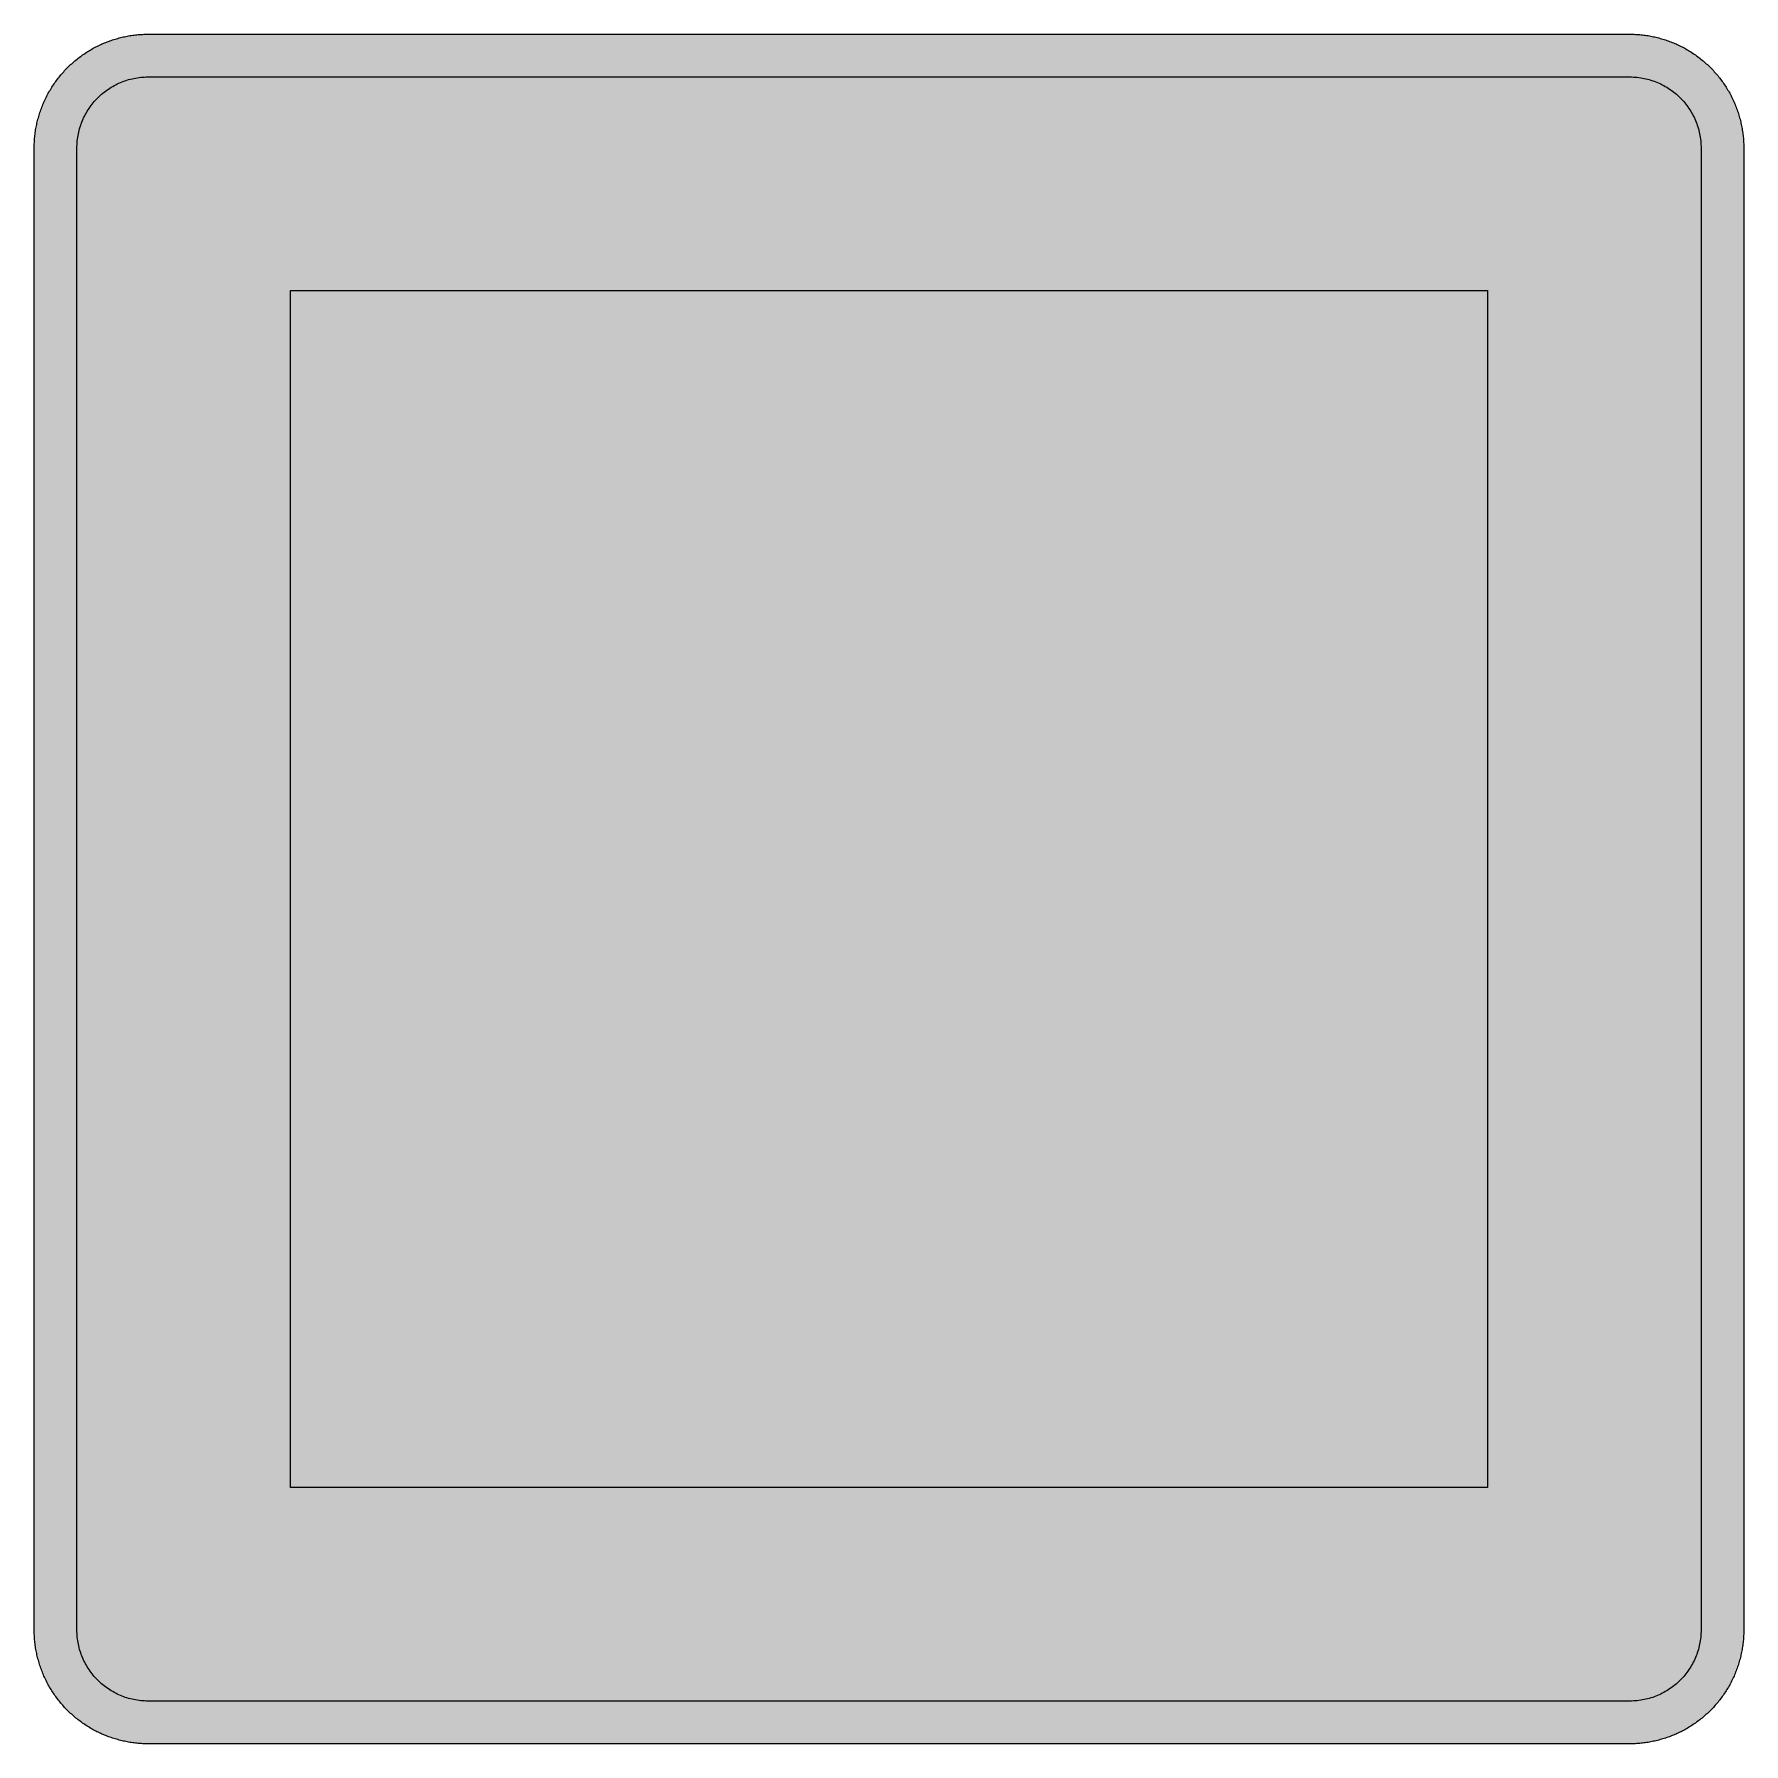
# Model space of a CAD drawing. Header units: millimetres. Extents: x 0 to 212, y 0 to 212.
import ezdxf

# ---------------------------------------------------------------- set-up
doc = ezdxf.new("R2010")
doc.units = ezdxf.units.MM

msp = doc.modelspace()

# ---------------------------------------------------------------- hatches: boundary and pattern name
for color, points in [(254, [(14.1633, 0.0536), (13.9878, 0.0533), (13.8125, 0.0559), (13.6373, 0.061), (13.462, 0.0686), (13.2893, 0.0787), (13.114, 0.0914), (12.9413, 0.1041), (12.7686, 0.1219), (12.5959, 0.1397), (12.4231, 0.16), (12.2504, 0.1829), (12.0777, 0.2057), (11.9075, 0.2337), (11.7373, 0.2616), (11.5672, 0.2921), (11.397, 0.3251), (11.2268, 0.3607), (11.0592, 0.3988), (10.8915, 0.4369), (10.7239, 0.4775), (10.5562, 0.5207), (10.3886, 0.5664), (10.2235, 0.6121), (10.0584, 0.6629), (9.8933, 0.7137), (9.7307, 0.7671), (9.5682, 0.8204), (9.4056, 0.8788), (9.2431, 0.9373), (9.083, 0.9982), (8.923, 1.0617), (8.763, 1.1252), (8.6055, 1.1938), (8.4455, 1.2624), (8.2906, 1.331), (8.1331, 1.4046), (7.9781, 1.4783), (7.8232, 1.5545), (7.6708, 1.6332), (7.5184, 1.7145), (7.366, 1.7958), (7.2161, 1.8796), (7.0663, 1.966), (6.919, 2.0523), (6.7716, 2.1438), (6.6243, 2.2352), (6.4795, 2.3266), (6.3348, 2.4232), (6.19, 2.5197), (6.0477, 2.6187), (5.908, 2.7178), (5.7683, 2.8194), (5.6286, 2.9235), (5.4915, 3.0302), (5.3543, 3.1369), (5.2197, 3.2461), (5.0851, 3.3579), (4.953, 3.4722), (4.8209, 3.5865), (4.6914, 3.7033), (4.5644, 3.8202), (4.4348, 3.9395), (4.3104, 4.0615), (4.1859, 4.1859), (4.0615, 4.3104), (3.9395, 4.4348), (3.8202, 4.5618), (3.7033, 4.6914), (3.5865, 4.8209), (3.4722, 4.953), (3.3579, 5.0851), (3.2487, 5.2197), (3.1369, 5.3543), (3.0302, 5.4915), (2.9235, 5.6286), (2.8194, 5.7683), (2.7178, 5.908), (2.6187, 6.0477), (2.5197, 6.19), (2.4232, 6.3348), (2.3266, 6.477), (2.2352, 6.6243), (2.1438, 6.7691), (2.0523, 6.9164), (1.966, 7.0663), (1.8796, 7.2161), (1.7958, 7.366), (1.7145, 7.5184), (1.6332, 7.6708), (1.5545, 7.8232), (1.4783, 7.9781), (1.4046, 8.1331), (1.331, 8.2906), (1.2598, 8.4455), (1.1913, 8.603), (1.1252, 8.763), (1.0592, 8.923), (0.9982, 9.083), (0.9373, 9.2431), (0.8763, 9.4056), (0.8204, 9.5682), (0.7645, 9.7307), (0.7112, 9.8933), (0.6604, 10.0584), (0.6121, 10.2235), (0.5639, 10.3911), (0.5207, 10.5562), (0.4775, 10.7239), (0.4343, 10.8915), (0.3962, 11.0592), (0.3607, 11.2268), (0.3251, 11.397), (0.2921, 11.5672), (0.2616, 11.7373), (0.2311, 11.9075), (0.2057, 12.0802), (0.1803, 12.2504), (0.1575, 12.4231), (0.1372, 12.5959), (0.1194, 12.7686), (0.1041, 12.9413), (0.0889, 13.1166), (0.0787, 13.2893), (0.0686, 13.4645), (0.061, 13.6373), (0.0559, 13.8125), (0.0508, 13.9878), (0.0508, 14.163), (0.0522, 197.6092), (0.0508, 197.7822), (0.0559, 197.9574), (0.061, 198.1327), (0.0686, 198.308), (0.0787, 198.4807), (0.0889, 198.6559), (0.1041, 198.8287), (0.1194, 199.0014), (0.1372, 199.1741), (0.1575, 199.3468), (0.1803, 199.5195), (0.2057, 199.6923), (0.2311, 199.8624), (0.2616, 200.0326), (0.2921, 200.2028), (0.3251, 200.373), (0.3607, 200.5432), (0.3962, 200.7108), (0.4343, 200.8784), (0.4775, 201.0461), (0.5207, 201.2137), (0.5639, 201.3814), (0.6121, 201.5465), (0.6604, 201.7116), (0.7112, 201.8767), (0.7645, 202.0392), (0.8204, 202.2018), (0.8763, 202.3643), (0.9373, 202.5269), (0.9982, 202.6869), (1.0592, 202.8469), (1.1252, 203.007), (1.1913, 203.1644), (1.2598, 203.3245), (1.331, 203.4794), (1.4046, 203.6369), (1.4783, 203.7918), (1.5545, 203.9468), (1.6332, 204.0992), (1.7145, 204.2516), (1.7958, 204.404), (1.8796, 204.5538), (1.966, 204.7037), (2.0523, 204.851), (2.1438, 204.9983), (2.2352, 205.1456), (2.3266, 205.2904), (2.4232, 205.4352), (2.5197, 205.58), (2.6187, 205.7222), (2.7178, 205.8619), (2.8194, 206.0016), (2.9235, 206.1413), (3.0302, 206.2785), (3.1369, 206.4156), (3.2487, 206.5503), (3.3579, 206.6849), (3.4722, 206.817), (3.5865, 206.949), (3.7033, 207.0786), (3.8202, 207.2056), (3.9395, 207.3351), (4.0615, 207.4596), (4.1859, 207.584), (4.3104, 207.7085), (4.4348, 207.8304), (4.5644, 207.9498), (4.6914, 208.0666), (4.8209, 208.1835), (4.953, 208.2978), (5.0851, 208.4121), (5.2197, 208.5213), (5.3543, 208.6331), (5.4915, 208.7397), (5.6286, 208.8464), (5.7683, 208.9506), (5.908, 209.0522), (6.0477, 209.1512), (6.19, 209.2503), (6.3348, 209.3468), (6.4795, 209.4433), (6.6243, 209.5348), (6.7716, 209.6262), (6.919, 209.7176), (7.0663, 209.804), (7.2161, 209.8904), (7.366, 209.9742), (7.5184, 210.0555), (7.6708, 210.1367), (7.8232, 210.2155), (7.9781, 210.2917), (8.1331, 210.3653), (8.2906, 210.439), (8.4455, 210.5101), (8.6055, 210.5787), (8.763, 210.6447), (8.923, 210.7108), (9.083, 210.7717), (9.2431, 210.8327), (9.4056, 210.8937), (9.5682, 210.9495), (9.7307, 211.0054), (9.8933, 211.0588), (10.0584, 211.1096), (10.2235, 211.1578), (10.3886, 211.2061), (10.5562, 211.2493), (10.7239, 211.2924), (10.8915, 211.3356), (11.0592, 211.3737), (11.2268, 211.4093), (11.397, 211.4448), (11.5672, 211.4779), (11.7373, 211.5083), (11.9075, 211.5388), (12.0777, 211.5642), (12.2504, 211.5896), (12.4231, 211.6125), (12.5959, 211.6328), (12.7686, 211.6506), (12.9413, 211.6658), (13.114, 211.6811), (13.2893, 211.6912), (13.462, 211.7014), (13.6373, 211.709), (13.8125, 211.7141), (13.9878, 211.7192), (14.163, 211.7192), (197.6078, 211.7203), (197.7822, 211.7192), (197.9574, 211.7141), (198.1327, 211.709), (198.3054, 211.7014), (198.4807, 211.6912), (198.6534, 211.6811), (198.8287, 211.6658), (199.0014, 211.6506), (199.1741, 211.6328), (199.3468, 211.6125), (199.5195, 211.5896), (199.6897, 211.5642), (199.8624, 211.5388), (200.0326, 211.5083), (200.2028, 211.4779), (200.373, 211.4448), (200.5432, 211.4093), (200.7108, 211.3737), (200.8784, 211.3356), (201.0461, 211.2924), (201.2137, 211.2493), (201.3788, 211.2061), (201.5465, 211.1578), (201.7116, 211.1096), (201.8767, 211.0588), (202.0392, 211.0054), (202.2018, 210.9495), (202.3643, 210.8937), (202.5269, 210.8327), (202.6869, 210.7717), (202.8469, 210.7108), (203.007, 210.6447), (203.167, 210.5787), (203.3245, 210.5101), (203.4794, 210.439), (203.6369, 210.3653), (203.7918, 210.2917), (203.9468, 210.2155), (204.0992, 210.1367), (204.2516, 210.0555), (204.404, 209.9742), (204.5538, 209.8904), (204.7037, 209.804), (204.8535, 209.7176), (205.0009, 209.6262), (205.1456, 209.5348), (205.293, 209.4433), (205.4352, 209.3468), (205.58, 209.2503), (205.7222, 209.1512), (205.8619, 209.0522), (206.0016, 208.9506), (206.1413, 208.8464), (206.2785, 208.7397), (206.4156, 208.6331), (206.5503, 208.5213), (206.6849, 208.4121), (206.817, 208.2978), (206.949, 208.1835), (207.0786, 208.0666), (207.2081, 207.9498), (207.3351, 207.8304), (207.4596, 207.7085), (207.584, 207.584), (207.7085, 207.4596), (207.8304, 207.3351), (207.9498, 207.2056), (208.0666, 207.0786), (208.1835, 206.949), (208.2978, 206.817), (208.4121, 206.6849), (208.5238, 206.5503), (208.6331, 206.4156), (208.7397, 206.2785), (208.8464, 206.1413), (208.9506, 206.0016), (209.0522, 205.8619), (209.1512, 205.7222), (209.2503, 205.58), (209.3468, 205.4352), (209.4433, 205.2904), (209.5348, 205.1456), (209.6262, 204.9983), (209.7176, 204.851), (209.804, 204.7037), (209.8904, 204.5538), (209.9742, 204.404), (210.0555, 204.2516), (210.1367, 204.0992), (210.2155, 203.9468), (210.2917, 203.7918), (210.3653, 203.6369), (210.439, 203.4794), (210.5076, 203.3245), (210.5762, 203.1644), (210.6447, 203.007), (210.7082, 202.8469), (210.7717, 202.6869), (210.8327, 202.5269), (210.8911, 202.3643), (210.9495, 202.2018), (211.0029, 202.0392), (211.0562, 201.8767), (211.107, 201.7116), (211.1578, 201.5465), (211.2035, 201.3814), (211.2493, 201.2137), (211.2924, 201.0461), (211.3331, 200.8784), (211.3712, 200.7108), (211.4093, 200.5432), (211.4448, 200.373), (211.4779, 200.2028), (211.5083, 200.0326), (211.5363, 199.8624), (211.5642, 199.6923), (211.5871, 199.5195), (211.6099, 199.3468), (211.6303, 199.1741), (211.648, 199.0014), (211.6658, 198.8287), (211.6785, 198.6559), (211.6912, 198.4807), (211.7014, 198.308), (211.709, 198.1327), (211.7141, 197.9574), (211.7166, 197.7822), (211.7166, 197.6069), (211.7189, 14.1647), (211.7166, 13.9878), (211.7141, 13.8125), (211.709, 13.6373), (211.7014, 13.4645), (211.6912, 13.2893), (211.6785, 13.1166), (211.6658, 12.9413), (211.648, 12.7686), (211.6303, 12.5959), (211.6099, 12.4231), (211.5871, 12.2504), (211.5642, 12.0802), (211.5363, 11.9075), (211.5083, 11.7373), (211.4779, 11.5672), (211.4448, 11.397), (211.4093, 11.2268), (211.3712, 11.0592), (211.3331, 10.8915), (211.2924, 10.7239), (211.2493, 10.5562), (211.2035, 10.3911), (211.1578, 10.2235), (211.107, 10.0584), (211.0562, 9.8933), (211.0029, 9.7307), (210.9495, 9.5682), (210.8911, 9.4056), (210.8327, 9.2431), (210.7717, 9.083), (210.7082, 8.923), (210.6447, 8.763), (210.5762, 8.603), (210.5076, 8.4455), (210.439, 8.2906), (210.3653, 8.1331), (210.2917, 7.9781), (210.2155, 7.8232), (210.1367, 7.6708), (210.0555, 7.5184), (209.9742, 7.366), (209.8904, 7.2161), (209.804, 7.0663), (209.7176, 6.9164), (209.6262, 6.7691), (209.5348, 6.6243), (209.4433, 6.477), (209.3468, 6.3348), (209.2503, 6.19), (209.1512, 6.0477), (209.0522, 5.908), (208.9506, 5.7683), (208.8464, 5.6286), (208.7397, 5.4915), (208.6331, 5.3543), (208.5238, 5.2197), (208.4121, 5.0851), (208.2978, 4.953), (208.1835, 4.8209), (208.0666, 4.6914), (207.9498, 4.5618), (207.8304, 4.4348), (207.7085, 4.3104), (207.584, 4.1859), (207.4596, 4.0615), (207.3351, 3.9395), (207.2081, 3.8202), (207.0786, 3.7033), (206.949, 3.5865), (206.817, 3.4722), (206.6849, 3.3579), (206.5503, 3.2461), (206.4156, 3.1369), (206.2785, 3.0302), (206.1413, 2.9235), (206.0016, 2.8194), (205.8619, 2.7178), (205.7222, 2.6187), (205.58, 2.5197), (205.4352, 2.4232), (205.293, 2.3266), (205.1456, 2.2352), (205.0009, 2.1438), (204.8535, 2.0523), (204.7037, 1.966), (204.5538, 1.8796), (204.404, 1.7958), (204.2516, 1.7145), (204.0992, 1.6332), (203.9468, 1.5545), (203.7918, 1.4783), (203.6369, 1.4046), (203.4794, 1.331), (203.3245, 1.2624), (203.167, 1.1938), (203.007, 1.1252), (202.8469, 1.0617), (202.6869, 0.9982), (202.5269, 0.9373), (202.3643, 0.8788), (202.2018, 0.8204), (202.0392, 0.7671), (201.8767, 0.7137), (201.7116, 0.6629), (201.5465, 0.6121), (201.3788, 0.5664), (201.2137, 0.5207), (201.0461, 0.4775), (200.8784, 0.4369), (200.7108, 0.3988), (200.5432, 0.3607), (200.373, 0.3251), (200.2028, 0.2921), (200.0326, 0.2616), (199.8624, 0.2337), (199.6897, 0.2057), (199.5195, 0.1829), (199.3468, 0.16), (199.1741, 0.1397), (199.0014, 0.1219), (198.8287, 0.1041), (198.6534, 0.0914), (198.4807, 0.0787), (198.3054, 0.0686), (198.1327, 0.061), (197.9574, 0.0559), (197.7822, 0.0533), (197.6069, 0.0533)]), (144, [(14.1633, 5.3453), (13.9344, 5.3467), (13.7084, 5.3543), (13.4849, 5.3696), (13.2613, 5.3899), (13.0378, 5.4153), (12.8194, 5.4458), (12.6009, 5.4813), (12.385, 5.522), (12.1717, 5.5702), (11.9583, 5.621), (11.7475, 5.6794), (11.5392, 5.7404), (11.3335, 5.8064), (11.1303, 5.8801), (10.9296, 5.9563), (10.729, 6.0376), (10.5334, 6.1239), (10.3378, 6.2128), (10.1473, 6.3094), (9.9593, 6.4084), (9.7714, 6.5126), (9.5885, 6.6218), (9.4082, 6.7335), (9.2304, 6.8504), (9.0576, 6.9698), (8.8849, 7.0968), (8.7173, 7.2238), (8.5522, 7.3584), (8.3896, 7.4955), (8.2321, 7.6352), (8.0772, 7.78), (7.9273, 7.9273), (7.7775, 8.0772), (7.6352, 8.2321), (7.493, 8.3922), (7.3558, 8.5522), (7.2238, 8.7173), (7.0942, 8.8875), (6.9698, 9.0576), (6.8504, 9.2329), (6.7335, 9.4107), (6.6192, 9.591), (6.5126, 9.7739), (6.4084, 9.9593), (6.3068, 10.1473), (6.2128, 10.3403), (6.1214, 10.5334), (6.035, 10.7315), (5.9538, 10.9296), (5.8776, 11.1303), (5.8064, 11.3335), (5.7404, 11.5418), (5.6769, 11.75), (5.621, 11.9583), (5.5677, 12.1717), (5.522, 12.385), (5.4813, 12.6009), (5.4432, 12.8194), (5.4127, 13.0404), (5.3873, 13.2613), (5.3696, 13.4849), (5.3543, 13.7084), (5.3467, 13.937), (5.3416, 14.163), (5.3439, 197.6092), (5.3467, 197.8355), (5.3543, 198.0616), (5.3696, 198.2851), (5.3873, 198.5086), (5.4127, 198.7321), (5.4432, 198.9506), (5.4813, 199.169), (5.522, 199.3849), (5.5677, 199.5983), (5.621, 199.8116), (5.6769, 200.0225), (5.7404, 200.2307), (5.8064, 200.4365), (5.8776, 200.6397), (5.9538, 200.8403), (6.035, 201.041), (6.1214, 201.2366), (6.2128, 201.4322), (6.3068, 201.6227), (6.4084, 201.8106), (6.5126, 201.9986), (6.6192, 202.1815), (6.7335, 202.3618), (6.8504, 202.5396), (6.9698, 202.7123), (7.0942, 202.885), (7.2238, 203.0527), (7.3558, 203.2178), (7.493, 203.3803), (7.6352, 203.5378), (7.7775, 203.6928), (7.9273, 203.8426), (8.0772, 203.9925), (8.2321, 204.1347), (8.3896, 204.277), (8.5522, 204.4141), (8.7173, 204.5462), (8.8849, 204.6757), (9.0576, 204.8002), (9.2304, 204.9196), (9.4082, 205.0364), (9.5885, 205.1507), (9.7714, 205.2574), (9.9593, 205.3615), (10.1473, 205.4631), (10.3378, 205.5571), (10.5334, 205.6486), (10.729, 205.7349), (10.9296, 205.8162), (11.1303, 205.8924), (11.3335, 205.9635), (11.5392, 206.0296), (11.7475, 206.0931), (11.9583, 206.1489), (12.1717, 206.2023), (12.385, 206.248), (12.6009, 206.2886), (12.8194, 206.3267), (13.0378, 206.3572), (13.2613, 206.3826), (13.4849, 206.4004), (13.7084, 206.4156), (13.9344, 206.4233), (14.163, 206.4283), (197.6078, 206.4286), (197.833, 206.4233), (198.0616, 206.4156), (198.2851, 206.4004), (198.5086, 206.3826), (198.7296, 206.3572), (198.9506, 206.3267), (199.169, 206.2886), (199.3849, 206.248), (199.5983, 206.2023), (199.8116, 206.1489), (200.0199, 206.0931), (200.2282, 206.0296), (200.4365, 205.9635), (200.6397, 205.8924), (200.8403, 205.8162), (201.0385, 205.7349), (201.2366, 205.6486), (201.4296, 205.5571), (201.6227, 205.4631), (201.8106, 205.3615), (201.996, 205.2574), (202.1789, 205.1507), (202.3593, 205.0364), (202.5371, 204.9196), (202.7123, 204.8002), (202.8825, 204.6757), (203.0527, 204.5462), (203.2178, 204.4141), (203.3778, 204.277), (203.5378, 204.1347), (203.6928, 203.9925), (203.8426, 203.8426), (203.9899, 203.6928), (204.1347, 203.5378), (204.2744, 203.3803), (204.4116, 203.2178), (204.5462, 203.0527), (204.6732, 202.885), (204.8002, 202.7123), (204.9196, 202.5396), (205.0364, 202.3618), (205.1482, 202.1815), (205.2574, 201.9986), (205.3615, 201.8106), (205.4606, 201.6227), (205.5571, 201.4322), (205.646, 201.2366), (205.7324, 201.041), (205.8137, 200.8403), (205.8899, 200.6397), (205.9635, 200.4365), (206.0296, 200.2307), (206.0905, 200.0225), (206.1489, 199.8116), (206.1997, 199.5983), (206.248, 199.3849), (206.2886, 199.169), (206.3242, 198.9506), (206.3547, 198.7321), (206.3801, 198.5086), (206.4004, 198.2851), (206.4156, 198.0616), (206.4233, 197.8355), (206.4258, 197.6069), (206.4272, 14.1647), (206.4233, 13.937), (206.4156, 13.7084), (206.4004, 13.4849), (206.3801, 13.2613), (206.3547, 13.0404), (206.3242, 12.8194), (206.2886, 12.6009), (206.248, 12.385), (206.1997, 12.1717), (206.1489, 11.9583), (206.0905, 11.75), (206.0296, 11.5418), (205.9635, 11.3335), (205.8899, 11.1303), (205.8137, 10.9296), (205.7324, 10.7315), (205.646, 10.5334), (205.5571, 10.3403), (205.4606, 10.1473), (205.3615, 9.9593), (205.2574, 9.7739), (205.1482, 9.591), (205.0364, 9.4107), (204.9196, 9.2329), (204.8002, 9.0576), (204.6732, 8.8875), (204.5462, 8.7173), (204.4116, 8.5522), (204.2744, 8.3922), (204.1347, 8.2321), (203.9899, 8.0772), (203.8426, 7.9273), (203.6928, 7.78), (203.5378, 7.6352), (203.3778, 7.4955), (203.2178, 7.3584), (203.0527, 7.2238), (202.8825, 7.0968), (202.7123, 6.9698), (202.5371, 6.8504), (202.3593, 6.7335), (202.1789, 6.6218), (201.996, 6.5126), (201.8106, 6.4084), (201.6227, 6.3094), (201.4296, 6.2128), (201.2366, 6.1239), (201.0385, 6.0376), (200.8403, 5.9563), (200.6397, 5.8801), (200.4365, 5.8064), (200.2282, 5.7404), (200.0199, 5.6794), (199.8116, 5.621), (199.5983, 5.5702), (199.3849, 5.522), (199.169, 5.4813), (198.9506, 5.4458), (198.7296, 5.4153), (198.5086, 5.3899), (198.2851, 5.3696), (198.0616, 5.3543), (197.833, 5.3467), (197.6069, 5.3442)]), (254, [(31.8022, 179.9703), (179.9689, 179.9703), (179.9689, 31.8036), (31.8022, 31.8036)])]:
    msp.add_hatch(color=color).paths.add_polyline_path(points)
h = msp.add_hatch(color=59)
h.paths.add_polyline_path([(168.8564, 124.4078), (168.8564, 120.7036), (166.3869, 120.7036), (174.7696, 103.9382), (174.7774, 103.9216), (174.785, 103.9038), (174.7926, 103.8885), (174.8003, 103.8733), (174.8079, 103.8555), (174.8155, 103.8403), (174.8206, 103.8225), (174.8282, 103.8073), (174.8358, 103.7895), (174.8434, 103.7742), (174.8485, 103.7565), (174.8561, 103.7412), (174.8638, 103.7234), (174.8688, 103.7082), (174.8765, 103.6904), (174.8815, 103.6726), (174.8866, 103.6574), (174.8942, 103.6396), (174.8993, 103.6218), (174.9044, 103.6066), (174.9095, 103.5888), (174.9171, 103.571), (174.9222, 103.5558), (174.9273, 103.538), (174.9323, 103.5202), (174.9374, 103.5025), (174.94, 103.4872), (174.945, 103.4694), (174.9501, 103.4517), (174.9552, 103.4339), (174.9577, 103.4161), (174.9628, 103.4009), (174.9679, 103.3831), (174.9704, 103.3653), (174.9755, 103.3475), (174.9781, 103.3297), (174.9831, 103.312), (174.9857, 103.2942), (174.9882, 103.2789), (174.9908, 103.2612), (174.9958, 103.2434), (174.9984, 103.2256), (175.0009, 103.2078), (175.0035, 103.19), (175.006, 103.1723), (175.0085, 103.1545), (175.0111, 103.1367), (175.0111, 103.1189), (175.0136, 103.1011), (175.0162, 103.0834), (175.0187, 103.0656), (175.0187, 103.0478), (175.0212, 103.03), (175.0212, 103.0122), (175.0238, 102.9945), (175.0238, 102.9767), (175.0263, 102.9589), (175.0263, 102.9411), (175.0263, 102.9233), (175.0289, 102.9056), (175.0289, 102.8878), (175.0289, 102.87), (175.0289, 102.8522), (175.0289, 102.8319), (175.03, 94.7744), (175.0263, 94.6455), (175.0212, 94.5185), (175.0136, 94.394), (175.0035, 94.267), (174.9882, 94.1451), (174.973, 94.0206), (174.9527, 93.8987), (174.9273, 93.7768), (174.9019, 93.6574), (174.8739, 93.538), (174.8409, 93.4212), (174.8079, 93.3044), (174.7698, 93.1875), (174.7291, 93.0758), (174.686, 92.9615), (174.6402, 92.8497), (174.592, 92.7405), (174.5412, 92.6313), (174.4878, 92.5246), (174.432, 92.4179), (174.3735, 92.3138), (174.3151, 92.2122), (174.2516, 92.1106), (174.1856, 92.0115), (174.117, 91.9124), (174.0484, 91.8185), (173.9748, 91.7245), (173.9011, 91.6305), (173.8249, 91.5416), (173.7462, 91.4527), (173.6649, 91.3663), (173.5836, 91.28), (173.4972, 91.1987), (173.4109, 91.1174), (173.322, 91.0387), (173.2331, 90.9625), (173.1391, 90.8863), (173.0451, 90.8152), (172.9486, 90.744), (172.8521, 90.678), (172.753, 90.612), (172.6514, 90.5485), (172.5498, 90.4875), (172.4457, 90.4291), (172.339, 90.3732), (172.2323, 90.3224), (172.1231, 90.2716), (172.0139, 90.2233), (171.9021, 90.1776), (171.7878, 90.1344), (171.6735, 90.0938), (171.5592, 90.0557), (171.4424, 90.0227), (171.3255, 89.9897), (171.2062, 89.9617), (171.0842, 89.9338), (170.9649, 89.9109), (170.8429, 89.8906), (170.7185, 89.8728), (170.594, 89.8601), (170.4696, 89.8474), (170.3451, 89.8398), (170.2181, 89.8347), (170.0911, 89.8347), (41.68, 89.8356), (41.5519, 89.8347), (41.4249, 89.8398), (41.2979, 89.8474), (41.1734, 89.8601), (41.0489, 89.8728), (40.927, 89.8906), (40.8051, 89.9109), (40.6832, 89.9338), (40.5638, 89.9617), (40.4444, 89.9897), (40.3276, 90.0227), (40.2107, 90.0557), (40.0939, 90.0938), (39.9796, 90.1344), (39.8678, 90.1776), (39.7561, 90.2233), (39.6469, 90.2716), (39.5376, 90.3224), (39.431, 90.3732), (39.3243, 90.4291), (39.2201, 90.4875), (39.1185, 90.5485), (39.0169, 90.612), (38.9179, 90.678), (38.8188, 90.744), (38.7248, 90.8152), (38.6309, 90.8863), (38.5369, 90.9625), (38.448, 91.0387), (38.3591, 91.1174), (38.2727, 91.1987), (38.1864, 91.28), (38.1051, 91.3663), (38.0238, 91.4527), (37.9451, 91.5416), (37.8689, 91.6305), (37.7927, 91.7245), (37.7215, 91.8185), (37.6504, 91.9124), (37.5844, 92.0115), (37.5183, 92.1106), (37.4548, 92.2122), (37.3939, 92.3138), (37.3355, 92.4179), (37.2796, 92.5246), (37.2262, 92.6313), (37.1754, 92.7405), (37.1272, 92.8497), (37.0815, 92.9615), (37.0408, 93.0758), (37.0002, 93.1875), (36.9621, 93.3044), (36.9265, 93.4212), (36.896, 93.538), (36.8656, 93.6574), (36.8402, 93.7768), (36.8173, 93.8987), (36.797, 94.0206), (36.7792, 94.1451), (36.7665, 94.267), (36.7538, 94.394), (36.7462, 94.5185), (36.7411, 94.6455), (36.7411, 94.7725), (36.7411, 102.8344), (36.7411, 102.8522), (36.7411, 102.87), (36.7411, 102.8878), (36.7411, 102.9056), (36.7411, 102.9233), (36.7411, 102.9411), (36.7436, 102.9589), (36.7436, 102.9767), (36.7462, 102.9945), (36.7462, 103.0122), (36.7487, 103.03), (36.7487, 103.0478), (36.7513, 103.0656), (36.7538, 103.0834), (36.7538, 103.1011), (36.7563, 103.1189), (36.7589, 103.1367), (36.7614, 103.1545), (36.764, 103.1723), (36.7665, 103.19), (36.769, 103.2078), (36.7716, 103.2256), (36.7741, 103.2434), (36.7767, 103.2612), (36.7792, 103.2789), (36.7843, 103.2942), (36.7868, 103.312), (36.7919, 103.3297), (36.7944, 103.3475), (36.797, 103.3653), (36.8021, 103.3831), (36.8071, 103.4009), (36.8097, 103.4161), (36.8148, 103.4339), (36.8198, 103.4517), (36.8249, 103.4694), (36.8275, 103.4872), (36.8325, 103.5025), (36.8376, 103.5202), (36.8427, 103.538), (36.8478, 103.5558), (36.8529, 103.571), (36.8579, 103.5888), (36.8656, 103.6066), (36.8706, 103.6218), (36.8757, 103.6396), (36.8833, 103.6574), (36.8884, 103.6726), (36.8935, 103.6904), (36.9011, 103.7082), (36.9062, 103.7234), (36.9138, 103.7412), (36.9214, 103.7565), (36.9265, 103.7742), (36.9341, 103.7895), (36.9418, 103.8073), (36.9494, 103.8225), (36.9545, 103.8403), (36.9621, 103.8555), (36.9697, 103.8733), (36.9773, 103.8885), (36.9849, 103.9038), (36.9951, 103.9216), (37.0027, 103.9368), (45.3842, 120.7036), (42.9147, 120.7036), (42.9147, 124.4078), (65.1397, 124.4078), (66.3744, 125.6425), (76.5006, 125.6425), (62.7944, 134.7787), (78.7217, 145.3981), (94.6506, 134.7787), (80.9445, 125.6425), (91.0689, 125.6425), (92.3036, 124.4078)])
h.paths.add_polyline_path([(158.9786, 120.7036), (164.1796, 120.7036), (169.6942, 109.6708), (169.7076, 109.6416), (169.7203, 109.6137), (169.7355, 109.5858), (169.7482, 109.5553), (169.7609, 109.5273), (169.7736, 109.4994), (169.7863, 109.4715), (169.799, 109.441), (169.8117, 109.413), (169.8244, 109.3851), (169.8346, 109.3546), (169.8473, 109.3267), (169.8574, 109.2962), (169.8701, 109.2683), (169.8803, 109.2378), (169.8904, 109.2098), (169.9006, 109.1794), (169.9133, 109.1489), (169.9235, 109.1209), (169.9311, 109.0905), (169.9412, 109.06), (169.9514, 109.032), (169.9616, 109.0016), (169.9692, 108.9711), (169.9793, 108.9406), (169.987, 108.9127), (169.9946, 108.8822), (170.0047, 108.8517), (170.0124, 108.8212), (170.02, 108.7907), (170.0276, 108.7603), (170.0352, 108.7298), (170.0403, 108.6993), (170.0479, 108.6688), (170.0555, 108.6383), (170.0606, 108.6079), (170.0682, 108.5774), (170.0733, 108.5469), (170.0784, 108.5164), (170.086, 108.4859), (170.0911, 108.4555), (170.0962, 108.4224), (170.1013, 108.392), (170.1038, 108.3615), (170.1089, 108.331), (170.114, 108.3005), (170.1165, 108.27), (170.1216, 108.237), (170.1241, 108.2065), (170.1292, 108.1761), (170.1317, 108.1456), (170.1343, 108.1126), (170.1368, 108.0821), (170.1394, 108.0516), (170.1419, 108.0186), (170.1444, 107.9881), (170.1444, 107.9576), (170.147, 107.9246), (170.147, 107.8941), (170.1495, 107.8636), (170.1495, 107.8306), (170.1495, 107.8001), (170.1495, 107.7697), (170.1495, 107.7366), (170.1495, 107.6274), (170.1444, 107.5157), (170.1368, 107.4064), (170.1292, 107.2947), (170.1165, 107.188), (170.1013, 107.0788), (170.0835, 106.9721), (170.0632, 106.868), (170.0403, 106.7613), (170.0149, 106.6571), (169.987, 106.5555), (169.9565, 106.4514), (169.9235, 106.3523), (169.8879, 106.2507), (169.8498, 106.1542), (169.8117, 106.0552), (169.7685, 105.9586), (169.7253, 105.8647), (169.6771, 105.7707), (169.6288, 105.6767), (169.578, 105.5878), (169.5247, 105.4964), (169.4688, 105.4075), (169.4129, 105.3211), (169.352, 105.2347), (169.291, 105.1509), (169.2275, 105.0696), (169.164, 104.9884), (169.0954, 104.9096), (169.0268, 104.8309), (168.9557, 104.7572), (168.8846, 104.681), (168.8109, 104.6099), (168.7347, 104.5388), (168.656, 104.4702), (168.5773, 104.4042), (168.496, 104.3381), (168.4147, 104.2746), (168.3309, 104.2137), (168.2445, 104.1552), (168.1582, 104.0968), (168.0693, 104.0409), (167.9804, 103.9876), (167.8889, 103.9368), (167.7949, 103.8885), (167.701, 103.8428), (167.607, 103.7971), (167.5105, 103.7565), (167.4139, 103.7158), (167.3149, 103.6777), (167.2133, 103.6422), (167.1142, 103.6117), (167.0126, 103.5812), (166.9085, 103.5533), (166.8043, 103.5279), (166.7002, 103.505), (166.5935, 103.4847), (166.4868, 103.4669), (166.3802, 103.4517), (166.2709, 103.439), (166.1617, 103.4288), (166.0525, 103.4212), (165.9407, 103.4186), (165.829, 103.4161), (158.9786, 103.4175)], flags=16)
h.paths.add_polyline_path([(154.0397, 120.7036), (154.1018, 120.7008), (154.1653, 120.6983), (154.2288, 120.6957), (154.2923, 120.6906), (154.3533, 120.683), (154.4142, 120.6729), (154.4752, 120.6627), (154.5361, 120.6525), (154.5971, 120.6398), (154.6555, 120.6246), (154.7139, 120.6094), (154.7724, 120.5916), (154.8308, 120.5713), (154.8867, 120.5535), (154.9451, 120.5306), (155.001, 120.5078), (155.0543, 120.4849), (155.1102, 120.4595), (155.1635, 120.4316), (155.2169, 120.4036), (155.2677, 120.3757), (155.3185, 120.3452), (155.3693, 120.3122), (155.4201, 120.2792), (155.4683, 120.2461), (155.5166, 120.2106), (155.5623, 120.175), (155.6106, 120.1369), (155.6537, 120.0988), (155.6995, 120.0607), (155.7426, 120.0201), (155.7858, 119.9794), (155.8265, 119.9363), (155.8671, 119.8931), (155.9052, 119.8474), (155.9433, 119.8042), (155.9814, 119.7559), (156.017, 119.7102), (156.0525, 119.6619), (156.0855, 119.6137), (156.1186, 119.5629), (156.1516, 119.5121), (156.1821, 119.4613), (156.21, 119.4105), (156.2379, 119.3571), (156.2633, 119.3038), (156.2887, 119.2479), (156.3141, 119.1946), (156.337, 119.1387), (156.3573, 119.0828), (156.3776, 119.0244), (156.398, 118.966), (156.4132, 118.9076), (156.431, 118.8491), (156.4437, 118.7907), (156.4589, 118.7298), (156.4691, 118.6688), (156.4792, 118.6078), (156.4869, 118.5469), (156.4945, 118.4859), (156.4996, 118.4224), (156.5046, 118.3589), (156.5072, 118.2954), (156.5072, 118.2319), (156.5092, 94.7744), (156.5072, 94.709), (156.5046, 94.6455), (156.4996, 94.582), (156.4945, 94.521), (156.4869, 94.4575), (156.4792, 94.3966), (156.4691, 94.3356), (156.4589, 94.2746), (156.4437, 94.2162), (156.431, 94.1553), (156.4132, 94.0968), (156.398, 94.0384), (156.3776, 93.98), (156.3573, 93.9241), (156.337, 93.8682), (156.3141, 93.8124), (156.2887, 93.7565), (156.2633, 93.7031), (156.2379, 93.6498), (156.21, 93.5965), (156.1821, 93.5431), (156.1516, 93.4923), (156.1186, 93.4415), (156.0855, 93.3933), (156.0525, 93.3425), (156.017, 93.2942), (155.9814, 93.2485), (155.9433, 93.2028), (155.9052, 93.157), (155.8671, 93.1113), (155.8265, 93.0681), (155.7858, 93.0275), (155.7426, 92.9843), (155.6995, 92.9462), (155.6537, 92.9056), (155.6106, 92.8675), (155.5623, 92.8294), (155.5166, 92.7938), (155.4683, 92.7583), (155.4201, 92.7252), (155.3693, 92.6922), (155.3185, 92.6617), (155.2677, 92.6313), (155.2169, 92.6008), (155.1635, 92.5728), (155.1102, 92.5474), (155.0543, 92.522), (155.001, 92.4966), (154.9451, 92.4738), (154.8867, 92.4535), (154.8308, 92.4331), (154.7724, 92.4154), (154.7139, 92.3976), (154.6555, 92.3823), (154.5971, 92.3671), (154.5361, 92.3544), (154.4752, 92.3417), (154.4142, 92.3315), (154.3533, 92.3239), (154.2923, 92.3163), (154.2288, 92.3112), (154.1653, 92.3061), (154.1018, 92.3036), (154.0383, 92.3036), (144.1619, 92.305), (144.0967, 92.3036), (144.0332, 92.3061), (143.9697, 92.3112), (143.9088, 92.3163), (143.8453, 92.3239), (143.7843, 92.3315), (143.7234, 92.3417), (143.6624, 92.3544), (143.604, 92.3671), (143.543, 92.3823), (143.4846, 92.3976), (143.4262, 92.4154), (143.3703, 92.4331), (143.3119, 92.4535), (143.256, 92.4738), (143.2001, 92.4966), (143.1442, 92.522), (143.0909, 92.5474), (143.0376, 92.5728), (142.9842, 92.6008), (142.9309, 92.6313), (142.8801, 92.6617), (142.8293, 92.6922), (142.781, 92.7252), (142.7328, 92.7583), (142.6845, 92.7938), (142.6362, 92.8294), (142.5905, 92.8675), (142.5448, 92.9056), (142.5016, 92.9462), (142.4584, 92.9843), (142.4153, 93.0275), (142.3746, 93.0681), (142.334, 93.1113), (142.2933, 93.157), (142.2552, 93.2028), (142.2171, 93.2485), (142.1816, 93.2942), (142.146, 93.3425), (142.113, 93.3933), (142.08, 93.4415), (142.0495, 93.4923), (142.019, 93.5431), (141.9885, 93.5965), (141.9606, 93.6498), (141.9352, 93.7031), (141.9098, 93.7565), (141.8844, 93.8124), (141.8615, 93.8682), (141.8412, 93.9241), (141.8209, 93.98), (141.8031, 94.0384), (141.7853, 94.0968), (141.7701, 94.1553), (141.7549, 94.2162), (141.7422, 94.2746), (141.7295, 94.3356), (141.7193, 94.3966), (141.7117, 94.4575), (141.7041, 94.521), (141.699, 94.582), (141.6939, 94.6455), (141.6914, 94.709), (141.6914, 94.7725), (141.6925, 118.2342), (141.6914, 118.2954), (141.6939, 118.3589), (141.699, 118.4224), (141.7041, 118.4859), (141.7117, 118.5469), (141.7193, 118.6078), (141.7295, 118.6688), (141.7422, 118.7298), (141.7549, 118.7907), (141.7701, 118.8491), (141.7853, 118.9076), (141.8031, 118.966), (141.8209, 119.0244), (141.8412, 119.0828), (141.8615, 119.1387), (141.8844, 119.1946), (141.9098, 119.2479), (141.9352, 119.3038), (141.9606, 119.3571), (141.9885, 119.4105), (142.019, 119.4613), (142.0495, 119.5121), (142.08, 119.5629), (142.113, 119.6137), (142.146, 119.6619), (142.1816, 119.7102), (142.2171, 119.7559), (142.2552, 119.8042), (142.2933, 119.8474), (142.334, 119.8931), (142.3746, 119.9363), (142.4153, 119.9794), (142.4584, 120.0201), (142.5016, 120.0607), (142.5448, 120.0988), (142.5905, 120.1369), (142.6362, 120.175), (142.6845, 120.2106), (142.7328, 120.2461), (142.781, 120.2792), (142.8293, 120.3122), (142.8801, 120.3452), (142.9309, 120.3757), (142.9842, 120.4036), (143.0376, 120.4316), (143.0909, 120.4595), (143.1442, 120.4849), (143.2001, 120.5078), (143.256, 120.5306), (143.3119, 120.5535), (143.3703, 120.5713), (143.4262, 120.5916), (143.4846, 120.6094), (143.543, 120.6246), (143.604, 120.6398), (143.6624, 120.6525), (143.7234, 120.6627), (143.7843, 120.6729), (143.8453, 120.683), (143.9088, 120.6906), (143.9697, 120.6957), (144.0332, 120.6983), (144.0967, 120.7008), (144.1602, 120.7033)], flags=16)
h.paths.add_polyline_path([(136.7536, 120.7036), (136.8171, 120.7008), (136.8806, 120.6983), (136.9416, 120.6957), (137.0051, 120.6906), (137.066, 120.683), (137.1295, 120.6729), (137.1905, 120.6627), (137.2514, 120.6525), (137.3099, 120.6398), (137.3708, 120.6246), (137.4292, 120.6094), (137.4877, 120.5916), (137.5435, 120.5713), (137.602, 120.5535), (137.6578, 120.5306), (137.7137, 120.5078), (137.7696, 120.4849), (137.8229, 120.4595), (137.8763, 120.4316), (137.9296, 120.4036), (137.983, 120.3757), (138.0338, 120.3452), (138.0846, 120.3122), (138.1328, 120.2792), (138.1811, 120.2461), (138.2293, 120.2106), (138.2776, 120.175), (138.3233, 120.1369), (138.369, 120.0988), (138.4122, 120.0607), (138.4554, 120.0201), (138.4986, 119.9794), (138.5392, 119.9363), (138.5799, 119.8931), (138.6205, 119.8474), (138.6586, 119.8042), (138.6942, 119.7559), (138.7323, 119.7102), (138.7653, 119.6619), (138.8008, 119.6137), (138.8339, 119.5629), (138.8643, 119.5121), (138.8948, 119.4613), (138.9228, 119.4105), (138.9507, 119.3571), (138.9786, 119.3038), (139.004, 119.2479), (139.0269, 119.1946), (139.0498, 119.1387), (139.0726, 119.0828), (139.0929, 119.0244), (139.1107, 118.966), (139.1285, 118.9076), (139.1437, 118.8491), (139.159, 118.7907), (139.1717, 118.7298), (139.1844, 118.6688), (139.1945, 118.6078), (139.2022, 118.5469), (139.2098, 118.4859), (139.2149, 118.4224), (139.2174, 118.3589), (139.2199, 118.2954), (139.2225, 118.2319), (139.223, 105.8869), (139.2199, 105.8215), (139.2174, 105.758), (139.2149, 105.6945), (139.2098, 105.6335), (139.2022, 105.57), (139.1945, 105.5091), (139.1844, 105.4481), (139.1717, 105.3871), (139.159, 105.3287), (139.1437, 105.2678), (139.1285, 105.2093), (139.1107, 105.1509), (139.0929, 105.0925), (139.0726, 105.0366), (139.0498, 104.9807), (139.0269, 104.9249), (139.004, 104.869), (138.9786, 104.8156), (138.9507, 104.7623), (138.9228, 104.709), (138.8948, 104.6556), (138.8643, 104.6048), (138.8339, 104.554), (138.8008, 104.5058), (138.7653, 104.455), (138.7323, 104.4067), (138.6942, 104.361), (138.6586, 104.3153), (138.6205, 104.2695), (138.5799, 104.2238), (138.5392, 104.1806), (138.4986, 104.14), (138.4554, 104.0968), (138.4122, 104.0587), (138.369, 104.0181), (138.3233, 103.98), (138.2776, 103.9419), (138.2293, 103.9063), (138.1811, 103.8708), (138.1328, 103.8377), (138.0846, 103.8047), (138.0338, 103.7742), (137.983, 103.7438), (137.9296, 103.7133), (137.8763, 103.6853), (137.8229, 103.6599), (137.7696, 103.6345), (137.7137, 103.6091), (137.6578, 103.5863), (137.602, 103.566), (137.5435, 103.5456), (137.4877, 103.5279), (137.4292, 103.5101), (137.3708, 103.4948), (137.3099, 103.4796), (137.2514, 103.4669), (137.1905, 103.4542), (137.1295, 103.444), (137.066, 103.4364), (137.0051, 103.4288), (136.9416, 103.4237), (136.8806, 103.4186), (136.8171, 103.4161), (136.7536, 103.4161), (119.4675, 103.4175), (119.4029, 103.4161), (119.3394, 103.4186), (119.2759, 103.4237), (119.2149, 103.4288), (119.1514, 103.4364), (119.0904, 103.444), (119.0295, 103.4542), (118.9685, 103.4669), (118.9101, 103.4796), (118.8491, 103.4948), (118.7907, 103.5101), (118.7323, 103.5279), (118.6739, 103.5456), (118.618, 103.566), (118.5621, 103.5863), (118.5062, 103.6091), (118.4504, 103.6345), (118.397, 103.6599), (118.3437, 103.6853), (118.2903, 103.7133), (118.237, 103.7438), (118.1862, 103.7742), (118.1354, 103.8047), (118.0871, 103.8377), (118.0363, 103.8708), (117.9881, 103.9063), (117.9424, 103.9419), (117.8966, 103.98), (117.8509, 104.0181), (117.8052, 104.0587), (117.762, 104.0968), (117.7214, 104.14), (117.6782, 104.1806), (117.6376, 104.2238), (117.5995, 104.2695), (117.5614, 104.3153), (117.5233, 104.361), (117.4877, 104.4067), (117.4521, 104.455), (117.4191, 104.5058), (117.3861, 104.554), (117.3556, 104.6048), (117.3251, 104.6556), (117.2947, 104.709), (117.2667, 104.7623), (117.2413, 104.8156), (117.2159, 104.869), (117.1905, 104.9249), (117.1677, 104.9807), (117.1473, 105.0366), (117.127, 105.0925), (117.1067, 105.1509), (117.0915, 105.2093), (117.0737, 105.2678), (117.061, 105.3287), (117.0457, 105.3871), (117.0356, 105.4481), (117.0254, 105.5091), (117.0178, 105.57), (117.0102, 105.6335), (117.0051, 105.6945), (117, 105.758), (116.9975, 105.8215), (116.9975, 105.885), (116.998, 118.2342), (116.9975, 118.2954), (117, 118.3589), (117.0051, 118.4224), (117.0102, 118.4859), (117.0178, 118.5469), (117.0254, 118.6078), (117.0356, 118.6688), (117.0457, 118.7298), (117.061, 118.7907), (117.0737, 118.8491), (117.0915, 118.9076), (117.1067, 118.966), (117.127, 119.0244), (117.1473, 119.0828), (117.1677, 119.1387), (117.1905, 119.1946), (117.2159, 119.2479), (117.2413, 119.3038), (117.2667, 119.3571), (117.2947, 119.4105), (117.3251, 119.4613), (117.3556, 119.5121), (117.3861, 119.5629), (117.4191, 119.6137), (117.4521, 119.6619), (117.4877, 119.7102), (117.5233, 119.7559), (117.5614, 119.8042), (117.5995, 119.8474), (117.6376, 119.8931), (117.6782, 119.9363), (117.7214, 119.9794), (117.762, 120.0201), (117.8052, 120.0607), (117.8509, 120.0988), (117.8966, 120.1369), (117.9424, 120.175), (117.9881, 120.2106), (118.0363, 120.2461), (118.0871, 120.2792), (118.1354, 120.3122), (118.1862, 120.3452), (118.237, 120.3757), (118.2903, 120.4036), (118.3437, 120.4316), (118.397, 120.4595), (118.4504, 120.4849), (118.5062, 120.5078), (118.5621, 120.5306), (118.618, 120.5535), (118.6739, 120.5713), (118.7323, 120.5916), (118.7907, 120.6094), (118.8491, 120.6246), (118.9101, 120.6398), (118.9685, 120.6525), (119.0295, 120.6627), (119.0904, 120.6729), (119.1514, 120.683), (119.2149, 120.6906), (119.2759, 120.6957), (119.3394, 120.6983), (119.4029, 120.7008), (119.4664, 120.7033)], flags=16)
h.paths.add_polyline_path([(112.0592, 120.7036), (112.1207, 120.7008), (112.1842, 120.6983), (112.2477, 120.6957), (112.3112, 120.6906), (112.3721, 120.683), (112.4331, 120.6729), (112.4941, 120.6627), (112.555, 120.6525), (112.616, 120.6398), (112.6744, 120.6246), (112.7354, 120.6094), (112.7912, 120.5916), (112.8497, 120.5713), (112.9081, 120.5535), (112.964, 120.5306), (113.0198, 120.5078), (113.0757, 120.4849), (113.1291, 120.4595), (113.1824, 120.4316), (113.2357, 120.4036), (113.2865, 120.3757), (113.3399, 120.3452), (113.3881, 120.3122), (113.4389, 120.2792), (113.4872, 120.2461), (113.5355, 120.2106), (113.5837, 120.175), (113.6294, 120.1369), (113.6752, 120.0988), (113.7183, 120.0607), (113.7615, 120.0201), (113.8047, 119.9794), (113.8453, 119.9363), (113.886, 119.8931), (113.9266, 119.8474), (113.9647, 119.8042), (114.0003, 119.7559), (114.0358, 119.7102), (114.0714, 119.6619), (114.107, 119.6137), (114.1374, 119.5629), (114.1705, 119.5121), (114.2009, 119.4613), (114.2289, 119.4105), (114.2568, 119.3571), (114.2848, 119.3038), (114.3102, 119.2479), (114.333, 119.1946), (114.3559, 119.1387), (114.3787, 119.0828), (114.3965, 119.0244), (114.4168, 118.966), (114.4346, 118.9076), (114.4499, 118.8491), (114.4651, 118.7907), (114.4778, 118.7298), (114.488, 118.6688), (114.4981, 118.6078), (114.5083, 118.5469), (114.5134, 118.4859), (114.521, 118.4224), (114.5235, 118.3589), (114.5261, 118.2954), (114.5286, 118.2319), (114.5286, 105.8869), (114.5261, 105.8215), (114.5235, 105.758), (114.521, 105.6945), (114.5134, 105.6335), (114.5083, 105.57), (114.4981, 105.5091), (114.488, 105.4481), (114.4778, 105.3871), (114.4651, 105.3287), (114.4499, 105.2678), (114.4346, 105.2093), (114.4168, 105.1509), (114.3965, 105.0925), (114.3787, 105.0366), (114.3559, 104.9807), (114.333, 104.9249), (114.3102, 104.869), (114.2848, 104.8156), (114.2568, 104.7623), (114.2289, 104.709), (114.2009, 104.6556), (114.1705, 104.6048), (114.1374, 104.554), (114.107, 104.5058), (114.0714, 104.455), (114.0358, 104.4067), (114.0003, 104.361), (113.9647, 104.3153), (113.9266, 104.2695), (113.886, 104.2238), (113.8453, 104.1806), (113.8047, 104.14), (113.7615, 104.0968), (113.7183, 104.0587), (113.6752, 104.0181), (113.6294, 103.98), (113.5837, 103.9419), (113.5355, 103.9063), (113.4872, 103.8708), (113.4389, 103.8377), (113.3881, 103.8047), (113.3399, 103.7742), (113.2865, 103.7438), (113.2357, 103.7133), (113.1824, 103.6853), (113.1291, 103.6599), (113.0757, 103.6345), (113.0198, 103.6091), (112.964, 103.5863), (112.9081, 103.566), (112.8497, 103.5456), (112.7912, 103.5279), (112.7354, 103.5101), (112.6744, 103.4948), (112.616, 103.4796), (112.555, 103.4669), (112.4941, 103.4542), (112.4331, 103.444), (112.3721, 103.4364), (112.3112, 103.4288), (112.2477, 103.4237), (112.1842, 103.4186), (112.1207, 103.4161), (112.0572, 103.4161), (94.773, 103.4175), (94.709, 103.4161), (94.6455, 103.4186), (94.582, 103.4237), (94.5185, 103.4288), (94.4575, 103.4364), (94.3966, 103.444), (94.3356, 103.4542), (94.2746, 103.4669), (94.2137, 103.4796), (94.1553, 103.4948), (94.0968, 103.5101), (94.0384, 103.5279), (93.98, 103.5456), (93.9241, 103.566), (93.8657, 103.5863), (93.8098, 103.6091), (93.7565, 103.6345), (93.7006, 103.6599), (93.6473, 103.6853), (93.5939, 103.7133), (93.5431, 103.7438), (93.4923, 103.7742), (93.4415, 103.8047), (93.3907, 103.8377), (93.3425, 103.8708), (93.2942, 103.9063), (93.2485, 103.9419), (93.2002, 103.98), (93.157, 104.0181), (93.1113, 104.0587), (93.0681, 104.0968), (93.025, 104.14), (92.9843, 104.1806), (92.9437, 104.2238), (92.9056, 104.2695), (92.8675, 104.3153), (92.8294, 104.361), (92.7938, 104.4067), (92.7583, 104.455), (92.7252, 104.5058), (92.6922, 104.554), (92.6592, 104.6048), (92.6287, 104.6556), (92.6008, 104.709), (92.5728, 104.7623), (92.5449, 104.8156), (92.5195, 104.869), (92.4966, 104.9249), (92.4738, 104.9807), (92.4535, 105.0366), (92.4331, 105.0925), (92.4128, 105.1509), (92.395, 105.2093), (92.3798, 105.2678), (92.3646, 105.3287), (92.3519, 105.3871), (92.3417, 105.4481), (92.3315, 105.5091), (92.3214, 105.57), (92.3163, 105.6335), (92.3087, 105.6945), (92.3061, 105.758), (92.3036, 105.8215), (92.3036, 105.885), (92.3036, 118.2342), (92.3036, 118.2954), (92.3061, 118.3589), (92.3087, 118.4224), (92.3163, 118.4859), (92.3214, 118.5469), (92.3315, 118.6078), (92.3417, 118.6688), (92.3519, 118.7298), (92.3646, 118.7907), (92.3798, 118.8491), (92.395, 118.9076), (92.4128, 118.966), (92.4331, 119.0244), (92.4535, 119.0828), (92.4738, 119.1387), (92.4966, 119.1946), (92.5195, 119.2479), (92.5449, 119.3038), (92.5728, 119.3571), (92.6008, 119.4105), (92.6287, 119.4613), (92.6592, 119.5121), (92.6922, 119.5629), (92.7252, 119.6137), (92.7583, 119.6619), (92.7938, 119.7102), (92.8294, 119.7559), (92.8675, 119.8042), (92.9056, 119.8474), (92.9437, 119.8931), (92.9843, 119.9363), (93.025, 119.9794), (93.0681, 120.0201), (93.1113, 120.0607), (93.157, 120.0988), (93.2002, 120.1369), (93.2485, 120.175), (93.2942, 120.2106), (93.3425, 120.2461), (93.3907, 120.2792), (93.4415, 120.3122), (93.4923, 120.3452), (93.5431, 120.3757), (93.5939, 120.4036), (93.6473, 120.4316), (93.7006, 120.4595), (93.7565, 120.4849), (93.8098, 120.5078), (93.8657, 120.5306), (93.9241, 120.5535), (93.98, 120.5713), (94.0384, 120.5916), (94.0968, 120.6094), (94.1553, 120.6246), (94.2137, 120.6398), (94.2746, 120.6525), (94.3356, 120.6627), (94.3966, 120.6729), (94.4575, 120.683), (94.5185, 120.6906), (94.582, 120.6957), (94.6455, 120.6983), (94.709, 120.7008), (94.7725, 120.7033)], flags=16)
h.paths.add_polyline_path([(87.3647, 120.7036), (87.4268, 120.7008), (87.4903, 120.6983), (87.5538, 120.6957), (87.6173, 120.6906), (87.6783, 120.683), (87.7392, 120.6729), (87.8002, 120.6627), (87.8611, 120.6525), (87.9221, 120.6398), (87.9805, 120.6246), (88.0389, 120.6094), (88.0974, 120.5916), (88.1558, 120.5713), (88.2117, 120.5535), (88.2701, 120.5306), (88.326, 120.5078), (88.3793, 120.4849), (88.4352, 120.4595), (88.4885, 120.4316), (88.5419, 120.4036), (88.5927, 120.3757), (88.6435, 120.3452), (88.6943, 120.3122), (88.7451, 120.2792), (88.7933, 120.2461), (88.8416, 120.2106), (88.8873, 120.175), (88.9356, 120.1369), (88.9787, 120.0988), (89.0245, 120.0607), (89.0676, 120.0201), (89.1108, 119.9794), (89.1515, 119.9363), (89.1921, 119.8931), (89.2302, 119.8474), (89.2683, 119.8042), (89.3064, 119.7559), (89.342, 119.7102), (89.3775, 119.6619), (89.4105, 119.6137), (89.4436, 119.5629), (89.4766, 119.5121), (89.5071, 119.4613), (89.535, 119.4105), (89.5629, 119.3571), (89.5883, 119.3038), (89.6137, 119.2479), (89.6391, 119.1946), (89.662, 119.1387), (89.6823, 119.0828), (89.7026, 119.0244), (89.723, 118.966), (89.7382, 118.9076), (89.756, 118.8491), (89.7687, 118.7907), (89.7839, 118.7298), (89.7941, 118.6688), (89.8042, 118.6078), (89.8119, 118.5469), (89.8195, 118.4859), (89.8246, 118.4224), (89.8296, 118.3589), (89.8322, 118.2954), (89.8322, 118.2319), (89.8342, 105.8869), (89.8322, 105.8215), (89.8296, 105.758), (89.8246, 105.6945), (89.8195, 105.6335), (89.8119, 105.57), (89.8042, 105.5091), (89.7941, 105.4481), (89.7839, 105.3871), (89.7687, 105.3287), (89.756, 105.2678), (89.7382, 105.2093), (89.723, 105.1509), (89.7026, 105.0925), (89.6823, 105.0366), (89.662, 104.9807), (89.6391, 104.9249), (89.6137, 104.869), (89.5883, 104.8156), (89.5629, 104.7623), (89.535, 104.709), (89.5071, 104.6556), (89.4766, 104.6048), (89.4436, 104.554), (89.4105, 104.5058), (89.3775, 104.455), (89.342, 104.4067), (89.3064, 104.361), (89.2683, 104.3153), (89.2302, 104.2695), (89.1921, 104.2238), (89.1515, 104.1806), (89.1108, 104.14), (89.0676, 104.0968), (89.0245, 104.0587), (88.9787, 104.0181), (88.9356, 103.98), (88.8873, 103.9419), (88.8416, 103.9063), (88.7933, 103.8708), (88.7451, 103.8377), (88.6943, 103.8047), (88.6435, 103.7742), (88.5927, 103.7438), (88.5419, 103.7133), (88.4885, 103.6853), (88.4352, 103.6599), (88.3793, 103.6345), (88.326, 103.6091), (88.2701, 103.5863), (88.2117, 103.566), (88.1558, 103.5456), (88.0974, 103.5279), (88.0389, 103.5101), (87.9805, 103.4948), (87.9221, 103.4796), (87.8611, 103.4669), (87.8002, 103.4542), (87.7392, 103.444), (87.6783, 103.4364), (87.6173, 103.4288), (87.5538, 103.4237), (87.4903, 103.4186), (87.4268, 103.4161), (87.3633, 103.4161), (70.0786, 103.4175), (70.0126, 103.4161), (69.9516, 103.4186), (69.8881, 103.4237), (69.8246, 103.4288), (69.7636, 103.4364), (69.7027, 103.444), (69.6417, 103.4542), (69.5808, 103.4669), (69.5198, 103.4796), (69.4614, 103.4948), (69.4004, 103.5101), (69.3445, 103.5279), (69.2861, 103.5456), (69.2277, 103.566), (69.1718, 103.5863), (69.1159, 103.6091), (69.0626, 103.6345), (69.0067, 103.6599), (68.9534, 103.6853), (68.9, 103.7133), (68.8492, 103.7438), (68.7984, 103.7742), (68.7476, 103.8047), (68.6968, 103.8377), (68.6486, 103.8708), (68.6003, 103.9063), (68.5521, 103.9419), (68.5063, 103.98), (68.4606, 104.0181), (68.4174, 104.0587), (68.3743, 104.0968), (68.3311, 104.14), (68.2904, 104.1806), (68.2498, 104.2238), (68.2092, 104.2695), (68.1711, 104.3153), (68.1355, 104.361), (68.0999, 104.4067), (68.0644, 104.455), (68.0288, 104.5058), (67.9983, 104.554), (67.9653, 104.6048), (67.9348, 104.6556), (67.9069, 104.709), (67.879, 104.7623), (67.851, 104.8156), (67.8256, 104.869), (67.8028, 104.9249), (67.7799, 104.9807), (67.757, 105.0366), (67.7367, 105.0925), (67.7189, 105.1509), (67.7012, 105.2093), (67.6859, 105.2678), (67.6707, 105.3287), (67.658, 105.3871), (67.6453, 105.4481), (67.6351, 105.5091), (67.6275, 105.57), (67.6199, 105.6335), (67.6148, 105.6945), (67.6123, 105.758), (67.6097, 105.8215), (67.6072, 105.885), (67.6092, 118.2342), (67.6097, 118.2954), (67.6123, 118.3589), (67.6148, 118.4224), (67.6199, 118.4859), (67.6275, 118.5469), (67.6351, 118.6078), (67.6453, 118.6688), (67.658, 118.7298), (67.6707, 118.7907), (67.6859, 118.8491), (67.7012, 118.9076), (67.7189, 118.966), (67.7367, 119.0244), (67.757, 119.0828), (67.7799, 119.1387), (67.8028, 119.1946), (67.8256, 119.2479), (67.851, 119.3038), (67.879, 119.3571), (67.9069, 119.4105), (67.9348, 119.4613), (67.9653, 119.5121), (67.9983, 119.5629), (68.0288, 119.6137), (68.0644, 119.6619), (68.0999, 119.7102), (68.1355, 119.7559), (68.1711, 119.8042), (68.2092, 119.8474), (68.2498, 119.8931), (68.2904, 119.9363), (68.3311, 119.9794), (68.3743, 120.0201), (68.4174, 120.0607), (68.4606, 120.0988), (68.5063, 120.1369), (68.5521, 120.175), (68.6003, 120.2106), (68.6486, 120.2461), (68.6968, 120.2792), (68.7476, 120.3122), (68.7984, 120.3452), (68.8492, 120.3757), (68.9, 120.4036), (68.9534, 120.4316), (69.0067, 120.4595), (69.0626, 120.4849), (69.1159, 120.5078), (69.1718, 120.5306), (69.2277, 120.5535), (69.2861, 120.5713), (69.3445, 120.5916), (69.4004, 120.6094), (69.4614, 120.6246), (69.5198, 120.6398), (69.5808, 120.6525), (69.6417, 120.6627), (69.7027, 120.6729), (69.7636, 120.683), (69.8246, 120.6906), (69.8881, 120.6957), (69.9516, 120.6983), (70.0126, 120.7008), (70.0761, 120.7033)], flags=16)
h.paths.add_polyline_path([(62.6703, 120.7036), (62.7329, 120.7008), (62.7964, 120.6983), (62.8599, 120.6957), (62.9209, 120.6906), (62.9844, 120.683), (63.0453, 120.6729), (63.1063, 120.6627), (63.1673, 120.6525), (63.2257, 120.6398), (63.2866, 120.6246), (63.3451, 120.6094), (63.4035, 120.5916), (63.4619, 120.5713), (63.5178, 120.5535), (63.5737, 120.5306), (63.6295, 120.5078), (63.6854, 120.4849), (63.7388, 120.4595), (63.7946, 120.4316), (63.8454, 120.4036), (63.8988, 120.3757), (63.9496, 120.3452), (64.0004, 120.3122), (64.0512, 120.2792), (64.0994, 120.2461), (64.1477, 120.2106), (64.1934, 120.175), (64.2391, 120.1369), (64.2849, 120.0988), (64.3306, 120.0607), (64.3738, 120.0201), (64.4144, 119.9794), (64.4576, 119.9363), (64.4982, 119.8931), (64.5363, 119.8474), (64.5744, 119.8042), (64.6125, 119.7559), (64.6481, 119.7102), (64.6836, 119.6619), (64.7167, 119.6137), (64.7497, 119.5629), (64.7802, 119.5121), (64.8106, 119.4613), (64.8411, 119.4105), (64.8691, 119.3571), (64.8945, 119.3038), (64.9199, 119.2479), (64.9453, 119.1946), (64.9681, 119.1387), (64.9884, 119.0828), (65.0088, 119.0244), (65.0265, 118.966), (65.0443, 118.9076), (65.0596, 118.8491), (65.0748, 118.7907), (65.0875, 118.7298), (65.1002, 118.6688), (65.1104, 118.6078), (65.118, 118.5469), (65.1256, 118.4859), (65.1307, 118.4224), (65.1358, 118.3589), (65.1383, 118.2954), (65.1383, 118.2319), (65.1397, 94.7744), (65.1383, 94.709), (65.1358, 94.6455), (65.1307, 94.582), (65.1256, 94.521), (65.118, 94.4575), (65.1104, 94.3966), (65.1002, 94.3356), (65.0875, 94.2746), (65.0748, 94.2162), (65.0596, 94.1553), (65.0443, 94.0968), (65.0265, 94.0384), (65.0088, 93.98), (64.9884, 93.9241), (64.9681, 93.8682), (64.9453, 93.8124), (64.9199, 93.7565), (64.8945, 93.7031), (64.8691, 93.6498), (64.8411, 93.5965), (64.8106, 93.5431), (64.7802, 93.4923), (64.7497, 93.4415), (64.7167, 93.3933), (64.6836, 93.3425), (64.6481, 93.2942), (64.6125, 93.2485), (64.5744, 93.2028), (64.5363, 93.157), (64.4982, 93.1113), (64.4576, 93.0681), (64.4144, 93.0275), (64.3738, 92.9843), (64.3306, 92.9462), (64.2849, 92.9056), (64.2391, 92.8675), (64.1934, 92.8294), (64.1477, 92.7938), (64.0994, 92.7583), (64.0512, 92.7252), (64.0004, 92.6922), (63.9496, 92.6617), (63.8988, 92.6313), (63.8454, 92.6008), (63.7946, 92.5728), (63.7388, 92.5474), (63.6854, 92.522), (63.6295, 92.4966), (63.5737, 92.4738), (63.5178, 92.4535), (63.4619, 92.4331), (63.4035, 92.4154), (63.3451, 92.3976), (63.2866, 92.3823), (63.2257, 92.3671), (63.1673, 92.3544), (63.1063, 92.3417), (63.0453, 92.3315), (62.9844, 92.3239), (62.9209, 92.3163), (62.8599, 92.3112), (62.7964, 92.3061), (62.7329, 92.3036), (62.6694, 92.3036), (57.7314, 92.305), (57.6656, 92.3036), (57.6021, 92.3061), (57.5412, 92.3112), (57.4777, 92.3163), (57.4167, 92.3239), (57.3532, 92.3315), (57.2922, 92.3417), (57.2338, 92.3544), (57.1729, 92.3671), (57.1144, 92.3823), (57.0535, 92.3976), (56.9951, 92.4154), (56.9392, 92.4331), (56.8808, 92.4535), (56.8249, 92.4738), (56.769, 92.4966), (56.7131, 92.522), (56.6598, 92.5474), (56.6064, 92.5728), (56.5531, 92.6008), (56.5023, 92.6313), (56.449, 92.6617), (56.4007, 92.6922), (56.3499, 92.7252), (56.3016, 92.7583), (56.2534, 92.7938), (56.2051, 92.8294), (56.1594, 92.8675), (56.1137, 92.9056), (56.0705, 92.9462), (56.0273, 92.9843), (55.9841, 93.0275), (55.9435, 93.0681), (55.9029, 93.1113), (55.8622, 93.157), (55.8241, 93.2028), (55.7886, 93.2485), (55.7505, 93.2942), (55.7174, 93.3425), (55.6819, 93.3933), (55.6489, 93.4415), (55.6184, 93.4923), (55.5879, 93.5431), (55.56, 93.5965), (55.532, 93.6498), (55.5041, 93.7031), (55.4787, 93.7565), (55.4558, 93.8124), (55.433, 93.8682), (55.4101, 93.9241), (55.3898, 93.98), (55.372, 94.0384), (55.3542, 94.0968), (55.339, 94.1553), (55.3237, 94.2162), (55.311, 94.2746), (55.2983, 94.3356), (55.2882, 94.3966), (55.2806, 94.4575), (55.2729, 94.521), (55.2679, 94.582), (55.2628, 94.6455), (55.2602, 94.709), (55.2602, 94.7725), (55.2619, 118.2342), (55.2602, 118.2954), (55.2628, 118.3589), (55.2679, 118.4224), (55.2729, 118.4859), (55.2806, 118.5469), (55.2882, 118.6078), (55.2983, 118.6688), (55.311, 118.7298), (55.3237, 118.7907), (55.339, 118.8491), (55.3542, 118.9076), (55.372, 118.966), (55.3898, 119.0244), (55.4101, 119.0828), (55.433, 119.1387), (55.4558, 119.1946), (55.4787, 119.2479), (55.5041, 119.3038), (55.532, 119.3571), (55.56, 119.4105), (55.5879, 119.4613), (55.6184, 119.5121), (55.6489, 119.5629), (55.6819, 119.6137), (55.7174, 119.6619), (55.7505, 119.7102), (55.7886, 119.7559), (55.8241, 119.8042), (55.8622, 119.8474), (55.9029, 119.8931), (55.9435, 119.9363), (55.9841, 119.9794), (56.0273, 120.0201), (56.0705, 120.0607), (56.1137, 120.0988), (56.1594, 120.1369), (56.2051, 120.175), (56.2534, 120.2106), (56.3016, 120.2461), (56.3499, 120.2792), (56.4007, 120.3122), (56.449, 120.3452), (56.5023, 120.3757), (56.5531, 120.4036), (56.6064, 120.4316), (56.6598, 120.4595), (56.7131, 120.4849), (56.769, 120.5078), (56.8249, 120.5306), (56.8808, 120.5535), (56.9392, 120.5713), (56.9951, 120.5916), (57.0535, 120.6094), (57.1144, 120.6246), (57.1729, 120.6398), (57.2338, 120.6525), (57.2922, 120.6627), (57.3532, 120.6729), (57.4167, 120.683), (57.4777, 120.6906), (57.5412, 120.6957), (57.6021, 120.6983), (57.6656, 120.7008), (57.7291, 120.7033)], flags=16)
h.paths.add_polyline_path([(52.7925, 120.7036), (52.7925, 103.4175), (45.9422, 103.4175), (45.8292, 103.4186), (45.7175, 103.4212), (45.6082, 103.4288), (45.499, 103.439), (45.3898, 103.4517), (45.2831, 103.4669), (45.1764, 103.4847), (45.0698, 103.505), (44.9656, 103.5279), (44.8615, 103.5533), (44.7573, 103.5812), (44.6557, 103.6117), (44.5541, 103.6422), (44.4551, 103.6777), (44.356, 103.7158), (44.2595, 103.7565), (44.163, 103.7971), (44.0665, 103.8428), (43.9725, 103.8885), (43.881, 103.9368), (43.7896, 103.9876), (43.7007, 104.0409), (43.6118, 104.0968), (43.5254, 104.1552), (43.4391, 104.2137), (43.3553, 104.2746), (43.274, 104.3381), (43.1927, 104.4042), (43.114, 104.4702), (43.0352, 104.5388), (42.959, 104.6099), (42.8854, 104.681), (42.8117, 104.7572), (42.7431, 104.8309), (42.6745, 104.9096), (42.606, 104.9884), (42.5425, 105.0696), (42.479, 105.1509), (42.418, 105.2347), (42.357, 105.3211), (42.3012, 105.4075), (42.2453, 105.4964), (42.1919, 105.5878), (42.1411, 105.6767), (42.0929, 105.7707), (42.0446, 105.8647), (42.0014, 105.9586), (41.9583, 106.0552), (41.9202, 106.1542), (41.8821, 106.2507), (41.8465, 106.3523), (41.8135, 106.4514), (41.783, 106.5555), (41.7551, 106.6571), (41.7297, 106.7613), (41.7068, 106.868), (41.6865, 106.9721), (41.6687, 107.0788), (41.6535, 107.188), (41.6408, 107.2947), (41.6331, 107.4064), (41.6255, 107.5157), (41.6204, 107.6274), (41.6204, 107.7366), (41.6204, 107.7697), (41.6204, 107.8001), (41.6204, 107.8306), (41.6204, 107.8636), (41.623, 107.8941), (41.623, 107.9246), (41.6255, 107.9576), (41.6281, 107.9881), (41.6281, 108.0186), (41.6306, 108.0516), (41.6331, 108.0821), (41.6357, 108.1126), (41.6382, 108.1456), (41.6408, 108.1761), (41.6458, 108.2065), (41.6484, 108.237), (41.6535, 108.27), (41.656, 108.3005), (41.6611, 108.331), (41.6662, 108.3615), (41.6687, 108.392), (41.6738, 108.4224), (41.6789, 108.4555), (41.6839, 108.4859), (41.6916, 108.5164), (41.6966, 108.5469), (41.7017, 108.5774), (41.7093, 108.6079), (41.7144, 108.6383), (41.722, 108.6688), (41.7297, 108.6993), (41.7347, 108.7298), (41.7424, 108.7603), (41.75, 108.7907), (41.7576, 108.8212), (41.7652, 108.8517), (41.7754, 108.8822), (41.783, 108.9127), (41.7906, 108.9406), (41.8008, 108.9711), (41.8084, 109.0016), (41.8186, 109.032), (41.8287, 109.06), (41.8363, 109.0905), (41.8465, 109.1209), (41.8567, 109.1489), (41.8668, 109.1794), (41.8795, 109.2098), (41.8897, 109.2378), (41.8998, 109.2683), (41.91, 109.2962), (41.9227, 109.3267), (41.9354, 109.3546), (41.9456, 109.3851), (41.9583, 109.413), (41.971, 109.441), (41.9837, 109.4715), (41.9964, 109.4994), (42.0091, 109.5273), (42.0218, 109.5553), (42.0345, 109.5858), (42.0472, 109.6137), (42.0624, 109.6416), (42.0751, 109.6696), (47.5933, 120.7036)], flags=16)
h.paths.add_polyline_path([(61.4355, 87.3661), (61.4324, 87.2058), (61.4274, 87.0458), (61.4172, 86.8909), (61.402, 86.7334), (61.3842, 86.5784), (61.3639, 86.4235), (61.3385, 86.2711), (61.308, 86.1212), (61.2775, 85.9714), (61.2394, 85.8215), (61.2013, 85.6742), (61.1556, 85.5294), (61.1099, 85.3846), (61.0591, 85.2424), (61.0057, 85.1002), (60.9498, 84.9605), (60.8889, 84.8233), (60.8254, 84.6887), (60.7593, 84.5541), (60.6882, 84.422), (60.6171, 84.2924), (60.5409, 84.1629), (60.4622, 84.0359), (60.3809, 83.9114), (60.2945, 83.7895), (60.2082, 83.6701), (60.1167, 83.5533), (60.0253, 83.4365), (59.9288, 83.3247), (59.8297, 83.2129), (59.7306, 83.1063), (59.6265, 82.9996), (59.5198, 82.8954), (59.4131, 82.7938), (59.3014, 82.6973), (59.1871, 82.6008), (59.0728, 82.5068), (58.9559, 82.4179), (58.834, 82.329), (58.7121, 82.2452), (58.5876, 82.1639), (58.4632, 82.0852), (58.3336, 82.009), (58.2041, 81.9353), (58.072, 81.8667), (57.9374, 81.8007), (57.8028, 81.7372), (57.6631, 81.6762), (57.5259, 81.6204), (57.3837, 81.5645), (57.2414, 81.5162), (57.0967, 81.468), (56.9519, 81.4248), (56.8046, 81.3867), (56.6547, 81.3486), (56.5048, 81.3156), (56.355, 81.2876), (56.2, 81.2622), (56.0476, 81.2419), (55.8927, 81.2241), (55.7352, 81.2089), (55.5777, 81.1987), (55.4203, 81.1936), (55.2602, 81.1911), (55.1002, 81.1936), (54.9427, 81.1987), (54.7853, 81.2089), (54.6303, 81.2241), (54.4754, 81.2419), (54.3204, 81.2622), (54.168, 81.2876), (54.0156, 81.3156), (53.8658, 81.3486), (53.7185, 81.3867), (53.5711, 81.4248), (53.4238, 81.468), (53.2816, 81.5162), (53.1393, 81.5645), (52.9971, 81.6204), (52.8574, 81.6762), (52.7202, 81.7372), (52.5831, 81.8007), (52.451, 81.8667), (52.3189, 81.9353), (52.1868, 82.009), (52.0598, 82.0852), (51.9328, 82.1639), (51.8084, 82.2452), (51.6865, 82.329), (51.5671, 82.4179), (51.4502, 82.5068), (51.3334, 82.6008), (51.2216, 82.6973), (51.1099, 82.7938), (51.0007, 82.8954), (50.8965, 82.9996), (50.7924, 83.1063), (50.6908, 83.2129), (50.5917, 83.3247), (50.4977, 83.4365), (50.4038, 83.5533), (50.3149, 83.6701), (50.226, 83.7895), (50.1421, 83.9114), (50.0609, 84.0359), (49.9821, 84.1629), (49.9059, 84.2924), (49.8323, 84.422), (49.7637, 84.5541), (49.6951, 84.6887), (49.6316, 84.8233), (49.5732, 84.9605), (49.5148, 85.1002), (49.4614, 85.2424), (49.4106, 85.3846), (49.3649, 85.5294), (49.3217, 85.6742), (49.2811, 85.8215), (49.2455, 85.9714), (49.2125, 86.1212), (49.1846, 86.2711), (49.1592, 86.4235), (49.1363, 86.5784), (49.1185, 86.7334), (49.1058, 86.8909), (49.0957, 87.0458), (49.088, 87.2058), (49.088, 87.3658)], flags=16)
h.paths.add_polyline_path([(72.548, 87.3661), (72.5475, 87.3049), (72.5475, 87.2439), (72.5475, 87.1855), (72.55, 87.1245), (72.5526, 87.0636), (72.5551, 87.0052), (72.5576, 86.9442), (72.5602, 86.8858), (72.5627, 86.8248), (72.5678, 86.7664), (72.5729, 86.7054), (72.578, 86.647), (72.583, 86.5861), (72.5881, 86.5276), (72.5932, 86.4667), (72.6008, 86.4083), (72.6059, 86.3498), (72.6135, 86.2889), (72.6211, 86.2305), (72.6288, 86.172), (72.6389, 86.1111), (72.6465, 86.0527), (72.6567, 85.9942), (72.6669, 85.9358), (72.677, 85.8749), (72.6872, 85.8164), (72.6973, 85.758), (72.71, 85.6996), (72.7202, 85.6412), (72.7329, 85.5828), (72.7456, 85.5243), (72.7583, 85.4659), (72.771, 85.4075), (72.7862, 85.3491), (72.7989, 85.2907), (72.8142, 85.2348), (72.8294, 85.1764), (72.8447, 85.1179), (72.8599, 85.0621), (72.8751, 85.0036), (72.8929, 84.9452), (72.9107, 84.8893), (72.9259, 84.8309), (72.9437, 84.775), (72.964, 84.7166), (72.9818, 84.6607), (72.9996, 84.6049), (73.0199, 84.5464), (73.0402, 84.4906), (73.0606, 84.4347), (73.0809, 84.3788), (73.1012, 84.3229), (73.1215, 84.267), (73.1444, 84.2112), (73.1647, 84.1553), (73.1876, 84.0994), (73.2104, 84.0435), (73.2333, 83.9902), (73.2587, 83.9343), (73.2815, 83.8784), (73.3069, 83.8251), (73.3323, 83.7692), (73.3577, 83.7159), (73.3831, 83.66), (63.0714, 83.6619), (63.0961, 83.7159), (63.1215, 83.7692), (63.1469, 83.8251), (63.1698, 83.8784), (63.1952, 83.9343), (63.2181, 83.9902), (63.2409, 84.0435), (63.2638, 84.0994), (63.2866, 84.1553), (63.3095, 84.2112), (63.3298, 84.267), (63.3501, 84.3229), (63.373, 84.3788), (63.3933, 84.4347), (63.4136, 84.4906), (63.4314, 84.5464), (63.4517, 84.6049), (63.4695, 84.6607), (63.4898, 84.7166), (63.5076, 84.775), (63.5254, 84.8309), (63.5432, 84.8893), (63.5584, 84.9452), (63.5762, 85.0036), (63.5914, 85.0621), (63.6067, 85.1179), (63.6219, 85.1764), (63.6372, 85.2348), (63.6524, 85.2907), (63.6651, 85.3491), (63.6803, 85.4075), (63.693, 85.4659), (63.7057, 85.5243), (63.7184, 85.5828), (63.7311, 85.6412), (63.7413, 85.6996), (63.754, 85.758), (63.7642, 85.8164), (63.7743, 85.8749), (63.7845, 85.9358), (63.7946, 85.9942), (63.8048, 86.0527), (63.8124, 86.1111), (63.82, 86.172), (63.8302, 86.2305), (63.8378, 86.2889), (63.8429, 86.3498), (63.8505, 86.4083), (63.8581, 86.4667), (63.8632, 86.5276), (63.8683, 86.5861), (63.8734, 86.647), (63.8785, 86.7054), (63.8835, 86.7664), (63.8861, 86.8248), (63.8912, 86.8858), (63.8937, 86.9442), (63.8962, 87.0052), (63.8988, 87.0636), (63.9013, 87.1245), (63.9013, 87.1855), (63.9039, 87.2439), (63.9039, 87.3049), (63.9039, 87.3658)], flags=16)
h.paths.add_polyline_path([(87.3647, 87.3661), (87.3608, 87.2058), (87.3557, 87.0458), (87.3455, 86.8909), (87.3328, 86.7334), (87.315, 86.5784), (87.2922, 86.4235), (87.2668, 86.2711), (87.2388, 86.1212), (87.2058, 85.9714), (87.1703, 85.8215), (87.1296, 85.6742), (87.0864, 85.5294), (87.0382, 85.3846), (86.9899, 85.2424), (86.9366, 85.1002), (86.8782, 84.9605), (86.8172, 84.8233), (86.7537, 84.6887), (86.6877, 84.5541), (86.6191, 84.422), (86.5454, 84.2924), (86.4692, 84.1629), (86.3905, 84.0359), (86.3092, 83.9114), (86.2254, 83.7895), (86.1365, 83.6701), (86.0476, 83.5533), (85.9536, 83.4365), (85.8571, 83.3247), (85.7606, 83.2129), (85.659, 83.1063), (85.5548, 82.9996), (85.4507, 82.8954), (85.3415, 82.7938), (85.2297, 82.6973), (85.1179, 82.6008), (85.0011, 82.5068), (84.8843, 82.4179), (84.7649, 82.329), (84.643, 82.2452), (84.5185, 82.1639), (84.3915, 82.0852), (84.2645, 82.009), (84.1324, 81.9353), (84.0003, 81.8667), (83.8657, 81.8007), (83.7311, 81.7372), (83.5939, 81.6762), (83.4542, 81.6204), (83.312, 81.5645), (83.1698, 81.5162), (83.025, 81.468), (82.8802, 81.4248), (82.7329, 81.3867), (82.5856, 81.3486), (82.4332, 81.3156), (82.2833, 81.2876), (82.1309, 81.2622), (81.976, 81.2419), (81.821, 81.2241), (81.6661, 81.2089), (81.5086, 81.1987), (81.3486, 81.1936), (81.1886, 81.1911), (81.0311, 81.1936), (80.8711, 81.1987), (80.7161, 81.2089), (80.5586, 81.2241), (80.4037, 81.2419), (80.2488, 81.2622), (80.0964, 81.2876), (79.9465, 81.3156), (79.7966, 81.3486), (79.6468, 81.3867), (79.4995, 81.4248), (79.3547, 81.468), (79.2099, 81.5162), (79.0677, 81.5645), (78.9254, 81.6204), (78.7857, 81.6762), (78.6486, 81.7372), (78.5139, 81.8007), (78.3793, 81.8667), (78.2472, 81.9353), (78.1177, 82.009), (77.9882, 82.0852), (77.8637, 82.1639), (77.7392, 82.2452), (77.6173, 82.329), (77.4954, 82.4179), (77.3786, 82.5068), (77.2617, 82.6008), (77.15, 82.6973), (77.0382, 82.7938), (76.9315, 82.8954), (76.8248, 82.9996), (76.7207, 83.1063), (76.6191, 83.2129), (76.5226, 83.3247), (76.4261, 83.4365), (76.3321, 83.5533), (76.2432, 83.6701), (76.1543, 83.7895), (76.0705, 83.9114), (75.9892, 84.0359), (75.9104, 84.1629), (75.8342, 84.2924), (75.7606, 84.422), (75.692, 84.5541), (75.626, 84.6887), (75.5625, 84.8233), (75.5015, 84.9605), (75.4456, 85.1002), (75.3897, 85.2424), (75.3415, 85.3846), (75.2932, 85.5294), (75.25, 85.6742), (75.2094, 85.8215), (75.1738, 85.9714), (75.1408, 86.1212), (75.1129, 86.2711), (75.0875, 86.4235), (75.0646, 86.5784), (75.0468, 86.7334), (75.0341, 86.8909), (75.024, 87.0458), (75.0189, 87.2058), (75.0164, 87.3658)], flags=16)
h.paths.add_polyline_path([(136.7536, 87.3661), (136.7511, 87.2058), (136.7434, 87.0458), (136.7333, 86.8909), (136.7206, 86.7334), (136.7028, 86.5784), (136.6825, 86.4235), (136.6571, 86.2711), (136.6266, 86.1212), (136.5936, 85.9714), (136.558, 85.8215), (136.5174, 85.6742), (136.4742, 85.5294), (136.4285, 85.3846), (136.3777, 85.2424), (136.3243, 85.1002), (136.2685, 84.9605), (136.2075, 84.8233), (136.144, 84.6887), (136.078, 84.5541), (136.0068, 84.422), (135.9357, 84.2924), (135.8595, 84.1629), (135.7808, 84.0359), (135.6995, 83.9114), (135.6131, 83.7895), (135.5268, 83.6701), (135.4353, 83.5533), (135.3439, 83.4365), (135.2474, 83.3247), (135.1483, 83.2129), (135.0493, 83.1063), (134.9451, 82.9996), (134.8384, 82.8954), (134.7292, 82.7938), (134.62, 82.6973), (134.5057, 82.6008), (134.3914, 82.5068), (134.272, 82.4179), (134.1526, 82.329), (134.0307, 82.2452), (133.9063, 82.1639), (133.7793, 82.0852), (133.6523, 82.009), (133.5227, 81.9353), (133.3906, 81.8667), (133.256, 81.8007), (133.1189, 81.7372), (132.9817, 81.6762), (132.842, 81.6204), (132.7023, 81.5645), (132.5601, 81.5162), (132.4153, 81.468), (132.268, 81.4248), (132.1232, 81.3867), (131.9733, 81.3486), (131.8235, 81.3156), (131.6711, 81.2876), (131.5187, 81.2622), (131.3663, 81.2419), (131.2113, 81.2241), (131.0538, 81.2089), (130.8964, 81.1987), (130.7389, 81.1936), (130.5789, 81.1911), (130.4188, 81.1936), (130.2614, 81.1987), (130.1039, 81.2089), (129.9464, 81.2241), (129.7915, 81.2419), (129.6391, 81.2622), (129.4867, 81.2876), (129.3343, 81.3156), (129.1844, 81.3486), (129.0371, 81.3867), (128.8898, 81.4248), (128.7424, 81.468), (128.5977, 81.5162), (128.4554, 81.5645), (128.3157, 81.6204), (128.176, 81.6762), (128.0389, 81.7372), (127.9017, 81.8007), (127.7671, 81.8667), (127.635, 81.9353), (127.5055, 82.009), (127.3785, 82.0852), (127.2515, 82.1639), (127.127, 82.2452), (127.0051, 82.329), (126.8857, 82.4179), (126.7663, 82.5068), (126.652, 82.6008), (126.5377, 82.6973), (126.4285, 82.7938), (126.3193, 82.8954), (126.2126, 82.9996), (126.111, 83.1063), (126.0094, 83.2129), (125.9103, 83.3247), (125.8138, 83.4365), (125.7224, 83.5533), (125.6309, 83.6701), (125.5446, 83.7895), (125.4608, 83.9114), (125.3769, 84.0359), (125.2982, 84.1629), (125.222, 84.2924), (125.1509, 84.422), (125.0798, 84.5541), (125.0137, 84.6887), (124.9502, 84.8233), (124.8893, 84.9605), (124.8334, 85.1002), (124.78, 85.2424), (124.7292, 85.3846), (124.6835, 85.5294), (124.6403, 85.6742), (124.5997, 85.8215), (124.5641, 85.9714), (124.5311, 86.1212), (124.5006, 86.2711), (124.4752, 86.4235), (124.4549, 86.5784), (124.4371, 86.7334), (124.4219, 86.8909), (124.4143, 87.0458), (124.4067, 87.2058), (124.4041, 87.3658)], flags=16)
h.paths.add_polyline_path([(147.8661, 87.3661), (147.8661, 87.3049), (147.8661, 87.2439), (147.8661, 87.1855), (147.8686, 87.1245), (147.8712, 87.0636), (147.8712, 87.0052), (147.8763, 86.9442), (147.8788, 86.8858), (147.8813, 86.8248), (147.8864, 86.7664), (147.889, 86.7054), (147.894, 86.647), (147.8991, 86.5861), (147.9067, 86.5276), (147.9118, 86.4667), (147.9169, 86.4083), (147.9245, 86.3498), (147.9321, 86.2889), (147.9398, 86.2305), (147.9474, 86.172), (147.9575, 86.1111), (147.9652, 86.0527), (147.9753, 85.9942), (147.9829, 85.9358), (147.9931, 85.8749), (148.0058, 85.8164), (148.016, 85.758), (148.0261, 85.6996), (148.0388, 85.6412), (148.0515, 85.5828), (148.0642, 85.5243), (148.0769, 85.4659), (148.0896, 85.4075), (148.1023, 85.3491), (148.1176, 85.2907), (148.1328, 85.2348), (148.148, 85.1764), (148.1633, 85.1179), (148.1785, 85.0621), (148.1938, 85.0036), (148.2115, 84.9452), (148.2268, 84.8893), (148.2446, 84.8309), (148.2623, 84.775), (148.2801, 84.7166), (148.3004, 84.6607), (148.3182, 84.6049), (148.3385, 84.5464), (148.3563, 84.4906), (148.3766, 84.4347), (148.397, 84.3788), (148.4198, 84.3229), (148.4401, 84.267), (148.463, 84.2112), (148.4833, 84.1553), (148.5062, 84.0994), (148.529, 84.0435), (148.5519, 83.9902), (148.5773, 83.9343), (148.6002, 83.8784), (148.6256, 83.8251), (148.6484, 83.7692), (148.6738, 83.7159), (148.6992, 83.66), (138.3894, 83.6619), (138.4148, 83.7159), (138.4402, 83.7692), (138.463, 83.8251), (138.4884, 83.8784), (138.5113, 83.9343), (138.5367, 83.9902), (138.5595, 84.0435), (138.5824, 84.0994), (138.6053, 84.1553), (138.6256, 84.2112), (138.6484, 84.267), (138.6688, 84.3229), (138.6891, 84.3788), (138.7094, 84.4347), (138.7297, 84.4906), (138.75, 84.5464), (138.7704, 84.6049), (138.7881, 84.6607), (138.8059, 84.7166), (138.8262, 84.775), (138.844, 84.8309), (138.8593, 84.8893), (138.877, 84.9452), (138.8948, 85.0036), (138.9101, 85.0621), (138.9253, 85.1179), (138.9405, 85.1764), (138.9558, 85.2348), (138.971, 85.2907), (138.9837, 85.3491), (138.999, 85.4075), (139.0117, 85.4659), (139.0244, 85.5243), (139.0371, 85.5828), (139.0498, 85.6412), (139.0599, 85.6996), (139.0726, 85.758), (139.0828, 85.8164), (139.0929, 85.8749), (139.1031, 85.9358), (139.1133, 85.9942), (139.1209, 86.0527), (139.131, 86.1111), (139.1387, 86.172), (139.1463, 86.2305), (139.1539, 86.2889), (139.1615, 86.3498), (139.1691, 86.4083), (139.1742, 86.4667), (139.1818, 86.5276), (139.1869, 86.5861), (139.192, 86.647), (139.1971, 86.7054), (139.2022, 86.7664), (139.2047, 86.8248), (139.2098, 86.8858), (139.2123, 86.9442), (139.2149, 87.0052), (139.2174, 87.0636), (139.2174, 87.1245), (139.2199, 87.1855), (139.2199, 87.2439), (139.2225, 87.3049), (139.2225, 87.3658)], flags=16)
h.paths.add_polyline_path([(162.6828, 87.3661), (162.6794, 87.2058), (162.6743, 87.0458), (162.6641, 86.8909), (162.6489, 86.7334), (162.6311, 86.5784), (162.6108, 86.4235), (162.5854, 86.2711), (162.5549, 86.1212), (162.5244, 85.9714), (162.4863, 85.8215), (162.4482, 85.6742), (162.4051, 85.5294), (162.3568, 85.3846), (162.306, 85.2424), (162.2527, 85.1002), (162.1968, 84.9605), (162.1358, 84.8233), (162.0723, 84.6887), (162.0063, 84.5541), (161.9377, 84.422), (161.864, 84.2924), (161.7878, 84.1629), (161.7091, 84.0359), (161.6278, 83.9114), (161.544, 83.7895), (161.4551, 83.6701), (161.3662, 83.5533), (161.2722, 83.4365), (161.1757, 83.3247), (161.0792, 83.2129), (160.9776, 83.1063), (160.8734, 82.9996), (160.7668, 82.8954), (160.6601, 82.7938), (160.5483, 82.6973), (160.4366, 82.6008), (160.3197, 82.5068), (160.2029, 82.4179), (160.081, 82.329), (159.959, 82.2452), (159.8371, 82.1639), (159.7101, 82.0852), (159.5806, 82.009), (159.451, 81.9353), (159.319, 81.8667), (159.1843, 81.8007), (159.0497, 81.7372), (158.9126, 81.6762), (158.7729, 81.6204), (158.6306, 81.5645), (158.4884, 81.5162), (158.3436, 81.468), (158.1988, 81.4248), (158.0515, 81.3867), (157.9016, 81.3486), (157.7518, 81.3156), (157.6019, 81.2876), (157.4495, 81.2622), (157.2946, 81.2419), (157.1396, 81.2241), (156.9822, 81.2089), (156.8247, 81.1987), (156.6672, 81.1936), (156.5072, 81.1911), (156.3497, 81.1936), (156.1897, 81.1987), (156.0322, 81.2089), (155.8773, 81.2241), (155.7223, 81.2419), (155.5674, 81.2622), (155.415, 81.2876), (155.2626, 81.3156), (155.1127, 81.3486), (154.9654, 81.3867), (154.8181, 81.4248), (154.6733, 81.468), (154.5285, 81.5162), (154.3863, 81.5645), (154.244, 81.6204), (154.1043, 81.6762), (153.9672, 81.7372), (153.8326, 81.8007), (153.6979, 81.8667), (153.5659, 81.9353), (153.4363, 82.009), (153.3068, 82.0852), (153.1798, 82.1639), (153.0553, 82.2452), (152.9334, 82.329), (152.814, 82.4179), (152.6972, 82.5068), (152.5803, 82.6008), (152.4686, 82.6973), (152.3568, 82.7938), (152.2476, 82.8954), (152.1435, 82.9996), (152.0393, 83.1063), (151.9377, 83.2129), (151.8387, 83.3247), (151.7447, 83.4365), (151.6507, 83.5533), (151.5618, 83.6701), (151.4729, 83.7895), (151.3891, 83.9114), (151.3078, 84.0359), (151.2291, 84.1629), (151.1529, 84.2924), (151.0792, 84.422), (151.0106, 84.5541), (150.942, 84.6887), (150.8785, 84.8233), (150.8201, 84.9605), (150.7617, 85.1002), (150.7084, 85.2424), (150.6576, 85.3846), (150.6118, 85.5294), (150.5687, 85.6742), (150.528, 85.8215), (150.4925, 85.9714), (150.4594, 86.1212), (150.4315, 86.2711), (150.4061, 86.4235), (150.3832, 86.5784), (150.3655, 86.7334), (150.3528, 86.8909), (150.3426, 87.0458), (150.3375, 87.2058), (150.335, 87.3658)], flags=16)
h.paths.add_polyline_path([(78.7217, 125.6425), (65.0173, 134.7787), (78.7217, 143.915), (92.4278, 134.7787)], flags=16)

# ---------------------------------------------------------------- linework, layer by layer
at = {"color": 254}
for points in [[(14.1633, 0.0536), (13.9878, 0.0533), (13.8125, 0.0559), (13.6373, 0.061), (13.462, 0.0686), (13.2893, 0.0787), (13.114, 0.0914), (12.9413, 0.1041), (12.7686, 0.1219), (12.5959, 0.1397), (12.4231, 0.16), (12.2504, 0.1829), (12.0777, 0.2057), (11.9075, 0.2337), (11.7373, 0.2616), (11.5672, 0.2921), (11.397, 0.3251), (11.2268, 0.3607), (11.0592, 0.3988), (10.8915, 0.4369), (10.7239, 0.4775), (10.5562, 0.5207), (10.3886, 0.5664), (10.2235, 0.6121), (10.0584, 0.6629), (9.8933, 0.7137), (9.7307, 0.7671), (9.5682, 0.8204), (9.4056, 0.8788), (9.2431, 0.9373), (9.083, 0.9982), (8.923, 1.0617), (8.763, 1.1252), (8.6055, 1.1938), (8.4455, 1.2624), (8.2906, 1.331), (8.1331, 1.4046), (7.9781, 1.4783), (7.8232, 1.5545), (7.6708, 1.6332), (7.5184, 1.7145), (7.366, 1.7958), (7.2161, 1.8796), (7.0663, 1.966), (6.919, 2.0523), (6.7716, 2.1438), (6.6243, 2.2352), (6.4795, 2.3266), (6.3348, 2.4232), (6.19, 2.5197), (6.0477, 2.6187), (5.908, 2.7178), (5.7683, 2.8194), (5.6286, 2.9235), (5.4915, 3.0302), (5.3543, 3.1369), (5.2197, 3.2461), (5.0851, 3.3579), (4.953, 3.4722), (4.8209, 3.5865), (4.6914, 3.7033), (4.5644, 3.8202), (4.4348, 3.9395), (4.3104, 4.0615), (4.1859, 4.1859), (4.0615, 4.3104), (3.9395, 4.4348), (3.8202, 4.5618), (3.7033, 4.6914), (3.5865, 4.8209), (3.4722, 4.953), (3.3579, 5.0851), (3.2487, 5.2197), (3.1369, 5.3543), (3.0302, 5.4915), (2.9235, 5.6286), (2.8194, 5.7683), (2.7178, 5.908), (2.6187, 6.0477), (2.5197, 6.19), (2.4232, 6.3348), (2.3266, 6.477), (2.2352, 6.6243), (2.1438, 6.7691), (2.0523, 6.9164), (1.966, 7.0663), (1.8796, 7.2161), (1.7958, 7.366), (1.7145, 7.5184), (1.6332, 7.6708), (1.5545, 7.8232), (1.4783, 7.9781), (1.4046, 8.1331), (1.331, 8.2906), (1.2598, 8.4455), (1.1913, 8.603), (1.1252, 8.763), (1.0592, 8.923), (0.9982, 9.083), (0.9373, 9.2431), (0.8763, 9.4056), (0.8204, 9.5682), (0.7645, 9.7307), (0.7112, 9.8933), (0.6604, 10.0584), (0.6121, 10.2235), (0.5639, 10.3911), (0.5207, 10.5562), (0.4775, 10.7239), (0.4343, 10.8915), (0.3962, 11.0592), (0.3607, 11.2268), (0.3251, 11.397), (0.2921, 11.5672), (0.2616, 11.7373), (0.2311, 11.9075), (0.2057, 12.0802), (0.1803, 12.2504), (0.1575, 12.4231), (0.1372, 12.5959), (0.1194, 12.7686), (0.1041, 12.9413), (0.0889, 13.1166), (0.0787, 13.2893), (0.0686, 13.4645), (0.061, 13.6373), (0.0559, 13.8125), (0.0508, 13.9878), (0.0508, 14.163), (0.0522, 197.6092), (0.0508, 197.7822), (0.0559, 197.9574), (0.061, 198.1327), (0.0686, 198.308), (0.0787, 198.4807), (0.0889, 198.6559), (0.1041, 198.8287), (0.1194, 199.0014), (0.1372, 199.1741), (0.1575, 199.3468), (0.1803, 199.5195), (0.2057, 199.6923), (0.2311, 199.8624), (0.2616, 200.0326), (0.2921, 200.2028), (0.3251, 200.373), (0.3607, 200.5432), (0.3962, 200.7108), (0.4343, 200.8784), (0.4775, 201.0461), (0.5207, 201.2137), (0.5639, 201.3814), (0.6121, 201.5465), (0.6604, 201.7116), (0.7112, 201.8767), (0.7645, 202.0392), (0.8204, 202.2018), (0.8763, 202.3643), (0.9373, 202.5269), (0.9982, 202.6869), (1.0592, 202.8469), (1.1252, 203.007), (1.1913, 203.1644), (1.2598, 203.3245), (1.331, 203.4794), (1.4046, 203.6369), (1.4783, 203.7918), (1.5545, 203.9468), (1.6332, 204.0992), (1.7145, 204.2516), (1.7958, 204.404), (1.8796, 204.5538), (1.966, 204.7037), (2.0523, 204.851), (2.1438, 204.9983), (2.2352, 205.1456), (2.3266, 205.2904), (2.4232, 205.4352), (2.5197, 205.58), (2.6187, 205.7222), (2.7178, 205.8619), (2.8194, 206.0016), (2.9235, 206.1413), (3.0302, 206.2785), (3.1369, 206.4156), (3.2487, 206.5503), (3.3579, 206.6849), (3.4722, 206.817), (3.5865, 206.949), (3.7033, 207.0786), (3.8202, 207.2056), (3.9395, 207.3351), (4.0615, 207.4596), (4.1859, 207.584), (4.3104, 207.7085), (4.4348, 207.8304), (4.5644, 207.9498), (4.6914, 208.0666), (4.8209, 208.1835), (4.953, 208.2978), (5.0851, 208.4121), (5.2197, 208.5213), (5.3543, 208.6331), (5.4915, 208.7397), (5.6286, 208.8464), (5.7683, 208.9506), (5.908, 209.0522), (6.0477, 209.1512), (6.19, 209.2503), (6.3348, 209.3468), (6.4795, 209.4433), (6.6243, 209.5348), (6.7716, 209.6262), (6.919, 209.7176), (7.0663, 209.804), (7.2161, 209.8904), (7.366, 209.9742), (7.5184, 210.0555), (7.6708, 210.1367), (7.8232, 210.2155), (7.9781, 210.2917), (8.1331, 210.3653), (8.2906, 210.439), (8.4455, 210.5101), (8.6055, 210.5787), (8.763, 210.6447), (8.923, 210.7108), (9.083, 210.7717), (9.2431, 210.8327), (9.4056, 210.8937), (9.5682, 210.9495), (9.7307, 211.0054), (9.8933, 211.0588), (10.0584, 211.1096), (10.2235, 211.1578), (10.3886, 211.2061), (10.5562, 211.2493), (10.7239, 211.2924), (10.8915, 211.3356), (11.0592, 211.3737), (11.2268, 211.4093), (11.397, 211.4448), (11.5672, 211.4779), (11.7373, 211.5083), (11.9075, 211.5388), (12.0777, 211.5642), (12.2504, 211.5896), (12.4231, 211.6125), (12.5959, 211.6328), (12.7686, 211.6506), (12.9413, 211.6658), (13.114, 211.6811), (13.2893, 211.6912), (13.462, 211.7014), (13.6373, 211.709), (13.8125, 211.7141), (13.9878, 211.7192), (14.163, 211.7192), (197.6078, 211.7203), (197.7822, 211.7192), (197.9574, 211.7141), (198.1327, 211.709), (198.3054, 211.7014), (198.4807, 211.6912), (198.6534, 211.6811), (198.8287, 211.6658), (199.0014, 211.6506), (199.1741, 211.6328), (199.3468, 211.6125), (199.5195, 211.5896), (199.6897, 211.5642), (199.8624, 211.5388), (200.0326, 211.5083), (200.2028, 211.4779), (200.373, 211.4448), (200.5432, 211.4093), (200.7108, 211.3737), (200.8784, 211.3356), (201.0461, 211.2924), (201.2137, 211.2493), (201.3788, 211.2061), (201.5465, 211.1578), (201.7116, 211.1096), (201.8767, 211.0588), (202.0392, 211.0054), (202.2018, 210.9495), (202.3643, 210.8937), (202.5269, 210.8327), (202.6869, 210.7717), (202.8469, 210.7108), (203.007, 210.6447), (203.167, 210.5787), (203.3245, 210.5101), (203.4794, 210.439), (203.6369, 210.3653), (203.7918, 210.2917), (203.9468, 210.2155), (204.0992, 210.1367), (204.2516, 210.0555), (204.404, 209.9742), (204.5538, 209.8904), (204.7037, 209.804), (204.8535, 209.7176), (205.0009, 209.6262), (205.1456, 209.5348), (205.293, 209.4433), (205.4352, 209.3468), (205.58, 209.2503), (205.7222, 209.1512), (205.8619, 209.0522), (206.0016, 208.9506), (206.1413, 208.8464), (206.2785, 208.7397), (206.4156, 208.6331), (206.5503, 208.5213), (206.6849, 208.4121), (206.817, 208.2978), (206.949, 208.1835), (207.0786, 208.0666), (207.2081, 207.9498), (207.3351, 207.8304), (207.4596, 207.7085), (207.584, 207.584), (207.7085, 207.4596), (207.8304, 207.3351), (207.9498, 207.2056), (208.0666, 207.0786), (208.1835, 206.949), (208.2978, 206.817), (208.4121, 206.6849), (208.5238, 206.5503), (208.6331, 206.4156), (208.7397, 206.2785), (208.8464, 206.1413), (208.9506, 206.0016), (209.0522, 205.8619), (209.1512, 205.7222), (209.2503, 205.58), (209.3468, 205.4352), (209.4433, 205.2904), (209.5348, 205.1456), (209.6262, 204.9983), (209.7176, 204.851), (209.804, 204.7037), (209.8904, 204.5538), (209.9742, 204.404), (210.0555, 204.2516), (210.1367, 204.0992), (210.2155, 203.9468), (210.2917, 203.7918), (210.3653, 203.6369), (210.439, 203.4794), (210.5076, 203.3245), (210.5762, 203.1644), (210.6447, 203.007), (210.7082, 202.8469), (210.7717, 202.6869), (210.8327, 202.5269), (210.8911, 202.3643), (210.9495, 202.2018), (211.0029, 202.0392), (211.0562, 201.8767), (211.107, 201.7116), (211.1578, 201.5465), (211.2035, 201.3814), (211.2493, 201.2137), (211.2924, 201.0461), (211.3331, 200.8784), (211.3712, 200.7108), (211.4093, 200.5432), (211.4448, 200.373), (211.4779, 200.2028), (211.5083, 200.0326), (211.5363, 199.8624), (211.5642, 199.6923), (211.5871, 199.5195), (211.6099, 199.3468), (211.6303, 199.1741), (211.648, 199.0014), (211.6658, 198.8287), (211.6785, 198.6559), (211.6912, 198.4807), (211.7014, 198.308), (211.709, 198.1327), (211.7141, 197.9574), (211.7166, 197.7822), (211.7166, 197.6069), (211.7189, 14.1647), (211.7166, 13.9878), (211.7141, 13.8125), (211.709, 13.6373), (211.7014, 13.4645), (211.6912, 13.2893), (211.6785, 13.1166), (211.6658, 12.9413), (211.648, 12.7686), (211.6303, 12.5959), (211.6099, 12.4231), (211.5871, 12.2504), (211.5642, 12.0802), (211.5363, 11.9075), (211.5083, 11.7373), (211.4779, 11.5672), (211.4448, 11.397), (211.4093, 11.2268), (211.3712, 11.0592), (211.3331, 10.8915), (211.2924, 10.7239), (211.2493, 10.5562), (211.2035, 10.3911), (211.1578, 10.2235), (211.107, 10.0584), (211.0562, 9.8933), (211.0029, 9.7307), (210.9495, 9.5682), (210.8911, 9.4056), (210.8327, 9.2431), (210.7717, 9.083), (210.7082, 8.923), (210.6447, 8.763), (210.5762, 8.603), (210.5076, 8.4455), (210.439, 8.2906), (210.3653, 8.1331), (210.2917, 7.9781), (210.2155, 7.8232), (210.1367, 7.6708), (210.0555, 7.5184), (209.9742, 7.366), (209.8904, 7.2161), (209.804, 7.0663), (209.7176, 6.9164), (209.6262, 6.7691), (209.5348, 6.6243), (209.4433, 6.477), (209.3468, 6.3348), (209.2503, 6.19), (209.1512, 6.0477), (209.0522, 5.908), (208.9506, 5.7683), (208.8464, 5.6286), (208.7397, 5.4915), (208.6331, 5.3543), (208.5238, 5.2197), (208.4121, 5.0851), (208.2978, 4.953), (208.1835, 4.8209), (208.0666, 4.6914), (207.9498, 4.5618), (207.8304, 4.4348), (207.7085, 4.3104), (207.584, 4.1859), (207.4596, 4.0615), (207.3351, 3.9395), (207.2081, 3.8202), (207.0786, 3.7033), (206.949, 3.5865), (206.817, 3.4722), (206.6849, 3.3579), (206.5503, 3.2461), (206.4156, 3.1369), (206.2785, 3.0302), (206.1413, 2.9235), (206.0016, 2.8194), (205.8619, 2.7178), (205.7222, 2.6187), (205.58, 2.5197), (205.4352, 2.4232), (205.293, 2.3266), (205.1456, 2.2352), (205.0009, 2.1438), (204.8535, 2.0523), (204.7037, 1.966), (204.5538, 1.8796), (204.404, 1.7958), (204.2516, 1.7145), (204.0992, 1.6332), (203.9468, 1.5545), (203.7918, 1.4783), (203.6369, 1.4046), (203.4794, 1.331), (203.3245, 1.2624), (203.167, 1.1938), (203.007, 1.1252), (202.8469, 1.0617), (202.6869, 0.9982), (202.5269, 0.9373), (202.3643, 0.8788), (202.2018, 0.8204), (202.0392, 0.7671), (201.8767, 0.7137), (201.7116, 0.6629), (201.5465, 0.6121), (201.3788, 0.5664), (201.2137, 0.5207), (201.0461, 0.4775), (200.8784, 0.4369), (200.7108, 0.3988), (200.5432, 0.3607), (200.373, 0.3251), (200.2028, 0.2921), (200.0326, 0.2616), (199.8624, 0.2337), (199.6897, 0.2057), (199.5195, 0.1829), (199.3468, 0.16), (199.1741, 0.1397), (199.0014, 0.1219), (198.8287, 0.1041), (198.6534, 0.0914), (198.4807, 0.0787), (198.3054, 0.0686), (198.1327, 0.061), (197.9574, 0.0559), (197.7822, 0.0533), (197.6069, 0.0533), (14.1633, 0.0536)], [(31.8022, 179.9703), (179.9689, 179.9703), (179.9689, 31.8036), (31.8022, 31.8036), (31.8022, 179.9703)]]:
    msp.add_lwpolyline(points, dxfattribs=at)
at = {"color": 144}
msp.add_lwpolyline([(14.1633, 5.3453), (13.9344, 5.3467), (13.7084, 5.3543), (13.4849, 5.3696), (13.2613, 5.3899), (13.0378, 5.4153), (12.8194, 5.4458), (12.6009, 5.4813), (12.385, 5.522), (12.1717, 5.5702), (11.9583, 5.621), (11.7475, 5.6794), (11.5392, 5.7404), (11.3335, 5.8064), (11.1303, 5.8801), (10.9296, 5.9563), (10.729, 6.0376), (10.5334, 6.1239), (10.3378, 6.2128), (10.1473, 6.3094), (9.9593, 6.4084), (9.7714, 6.5126), (9.5885, 6.6218), (9.4082, 6.7335), (9.2304, 6.8504), (9.0576, 6.9698), (8.8849, 7.0968), (8.7173, 7.2238), (8.5522, 7.3584), (8.3896, 7.4955), (8.2321, 7.6352), (8.0772, 7.78), (7.9273, 7.9273), (7.7775, 8.0772), (7.6352, 8.2321), (7.493, 8.3922), (7.3558, 8.5522), (7.2238, 8.7173), (7.0942, 8.8875), (6.9698, 9.0576), (6.8504, 9.2329), (6.7335, 9.4107), (6.6192, 9.591), (6.5126, 9.7739), (6.4084, 9.9593), (6.3068, 10.1473), (6.2128, 10.3403), (6.1214, 10.5334), (6.035, 10.7315), (5.9538, 10.9296), (5.8776, 11.1303), (5.8064, 11.3335), (5.7404, 11.5418), (5.6769, 11.75), (5.621, 11.9583), (5.5677, 12.1717), (5.522, 12.385), (5.4813, 12.6009), (5.4432, 12.8194), (5.4127, 13.0404), (5.3873, 13.2613), (5.3696, 13.4849), (5.3543, 13.7084), (5.3467, 13.937), (5.3416, 14.163), (5.3439, 197.6092), (5.3467, 197.8355), (5.3543, 198.0616), (5.3696, 198.2851), (5.3873, 198.5086), (5.4127, 198.7321), (5.4432, 198.9506), (5.4813, 199.169), (5.522, 199.3849), (5.5677, 199.5983), (5.621, 199.8116), (5.6769, 200.0225), (5.7404, 200.2307), (5.8064, 200.4365), (5.8776, 200.6397), (5.9538, 200.8403), (6.035, 201.041), (6.1214, 201.2366), (6.2128, 201.4322), (6.3068, 201.6227), (6.4084, 201.8106), (6.5126, 201.9986), (6.6192, 202.1815), (6.7335, 202.3618), (6.8504, 202.5396), (6.9698, 202.7123), (7.0942, 202.885), (7.2238, 203.0527), (7.3558, 203.2178), (7.493, 203.3803), (7.6352, 203.5378), (7.7775, 203.6928), (7.9273, 203.8426), (8.0772, 203.9925), (8.2321, 204.1347), (8.3896, 204.277), (8.5522, 204.4141), (8.7173, 204.5462), (8.8849, 204.6757), (9.0576, 204.8002), (9.2304, 204.9196), (9.4082, 205.0364), (9.5885, 205.1507), (9.7714, 205.2574), (9.9593, 205.3615), (10.1473, 205.4631), (10.3378, 205.5571), (10.5334, 205.6486), (10.729, 205.7349), (10.9296, 205.8162), (11.1303, 205.8924), (11.3335, 205.9635), (11.5392, 206.0296), (11.7475, 206.0931), (11.9583, 206.1489), (12.1717, 206.2023), (12.385, 206.248), (12.6009, 206.2886), (12.8194, 206.3267), (13.0378, 206.3572), (13.2613, 206.3826), (13.4849, 206.4004), (13.7084, 206.4156), (13.9344, 206.4233), (14.163, 206.4283), (197.6078, 206.4286), (197.833, 206.4233), (198.0616, 206.4156), (198.2851, 206.4004), (198.5086, 206.3826), (198.7296, 206.3572), (198.9506, 206.3267), (199.169, 206.2886), (199.3849, 206.248), (199.5983, 206.2023), (199.8116, 206.1489), (200.0199, 206.0931), (200.2282, 206.0296), (200.4365, 205.9635), (200.6397, 205.8924), (200.8403, 205.8162), (201.0385, 205.7349), (201.2366, 205.6486), (201.4296, 205.5571), (201.6227, 205.4631), (201.8106, 205.3615), (201.996, 205.2574), (202.1789, 205.1507), (202.3593, 205.0364), (202.5371, 204.9196), (202.7123, 204.8002), (202.8825, 204.6757), (203.0527, 204.5462), (203.2178, 204.4141), (203.3778, 204.277), (203.5378, 204.1347), (203.6928, 203.9925), (203.8426, 203.8426), (203.9899, 203.6928), (204.1347, 203.5378), (204.2744, 203.3803), (204.4116, 203.2178), (204.5462, 203.0527), (204.6732, 202.885), (204.8002, 202.7123), (204.9196, 202.5396), (205.0364, 202.3618), (205.1482, 202.1815), (205.2574, 201.9986), (205.3615, 201.8106), (205.4606, 201.6227), (205.5571, 201.4322), (205.646, 201.2366), (205.7324, 201.041), (205.8137, 200.8403), (205.8899, 200.6397), (205.9635, 200.4365), (206.0296, 200.2307), (206.0905, 200.0225), (206.1489, 199.8116), (206.1997, 199.5983), (206.248, 199.3849), (206.2886, 199.169), (206.3242, 198.9506), (206.3547, 198.7321), (206.3801, 198.5086), (206.4004, 198.2851), (206.4156, 198.0616), (206.4233, 197.8355), (206.4258, 197.6069), (206.4272, 14.1647), (206.4233, 13.937), (206.4156, 13.7084), (206.4004, 13.4849), (206.3801, 13.2613), (206.3547, 13.0404), (206.3242, 12.8194), (206.2886, 12.6009), (206.248, 12.385), (206.1997, 12.1717), (206.1489, 11.9583), (206.0905, 11.75), (206.0296, 11.5418), (205.9635, 11.3335), (205.8899, 11.1303), (205.8137, 10.9296), (205.7324, 10.7315), (205.646, 10.5334), (205.5571, 10.3403), (205.4606, 10.1473), (205.3615, 9.9593), (205.2574, 9.7739), (205.1482, 9.591), (205.0364, 9.4107), (204.9196, 9.2329), (204.8002, 9.0576), (204.6732, 8.8875), (204.5462, 8.7173), (204.4116, 8.5522), (204.2744, 8.3922), (204.1347, 8.2321), (203.9899, 8.0772), (203.8426, 7.9273), (203.6928, 7.78), (203.5378, 7.6352), (203.3778, 7.4955), (203.2178, 7.3584), (203.0527, 7.2238), (202.8825, 7.0968), (202.7123, 6.9698), (202.5371, 6.8504), (202.3593, 6.7335), (202.1789, 6.6218), (201.996, 6.5126), (201.8106, 6.4084), (201.6227, 6.3094), (201.4296, 6.2128), (201.2366, 6.1239), (201.0385, 6.0376), (200.8403, 5.9563), (200.6397, 5.8801), (200.4365, 5.8064), (200.2282, 5.7404), (200.0199, 5.6794), (199.8116, 5.621), (199.5983, 5.5702), (199.3849, 5.522), (199.169, 5.4813), (198.9506, 5.4458), (198.7296, 5.4153), (198.5086, 5.3899), (198.2851, 5.3696), (198.0616, 5.3543), (197.833, 5.3467), (197.6069, 5.3442), (14.1633, 5.3453)], dxfattribs=at)

doc.saveas('drawing.dxf')
